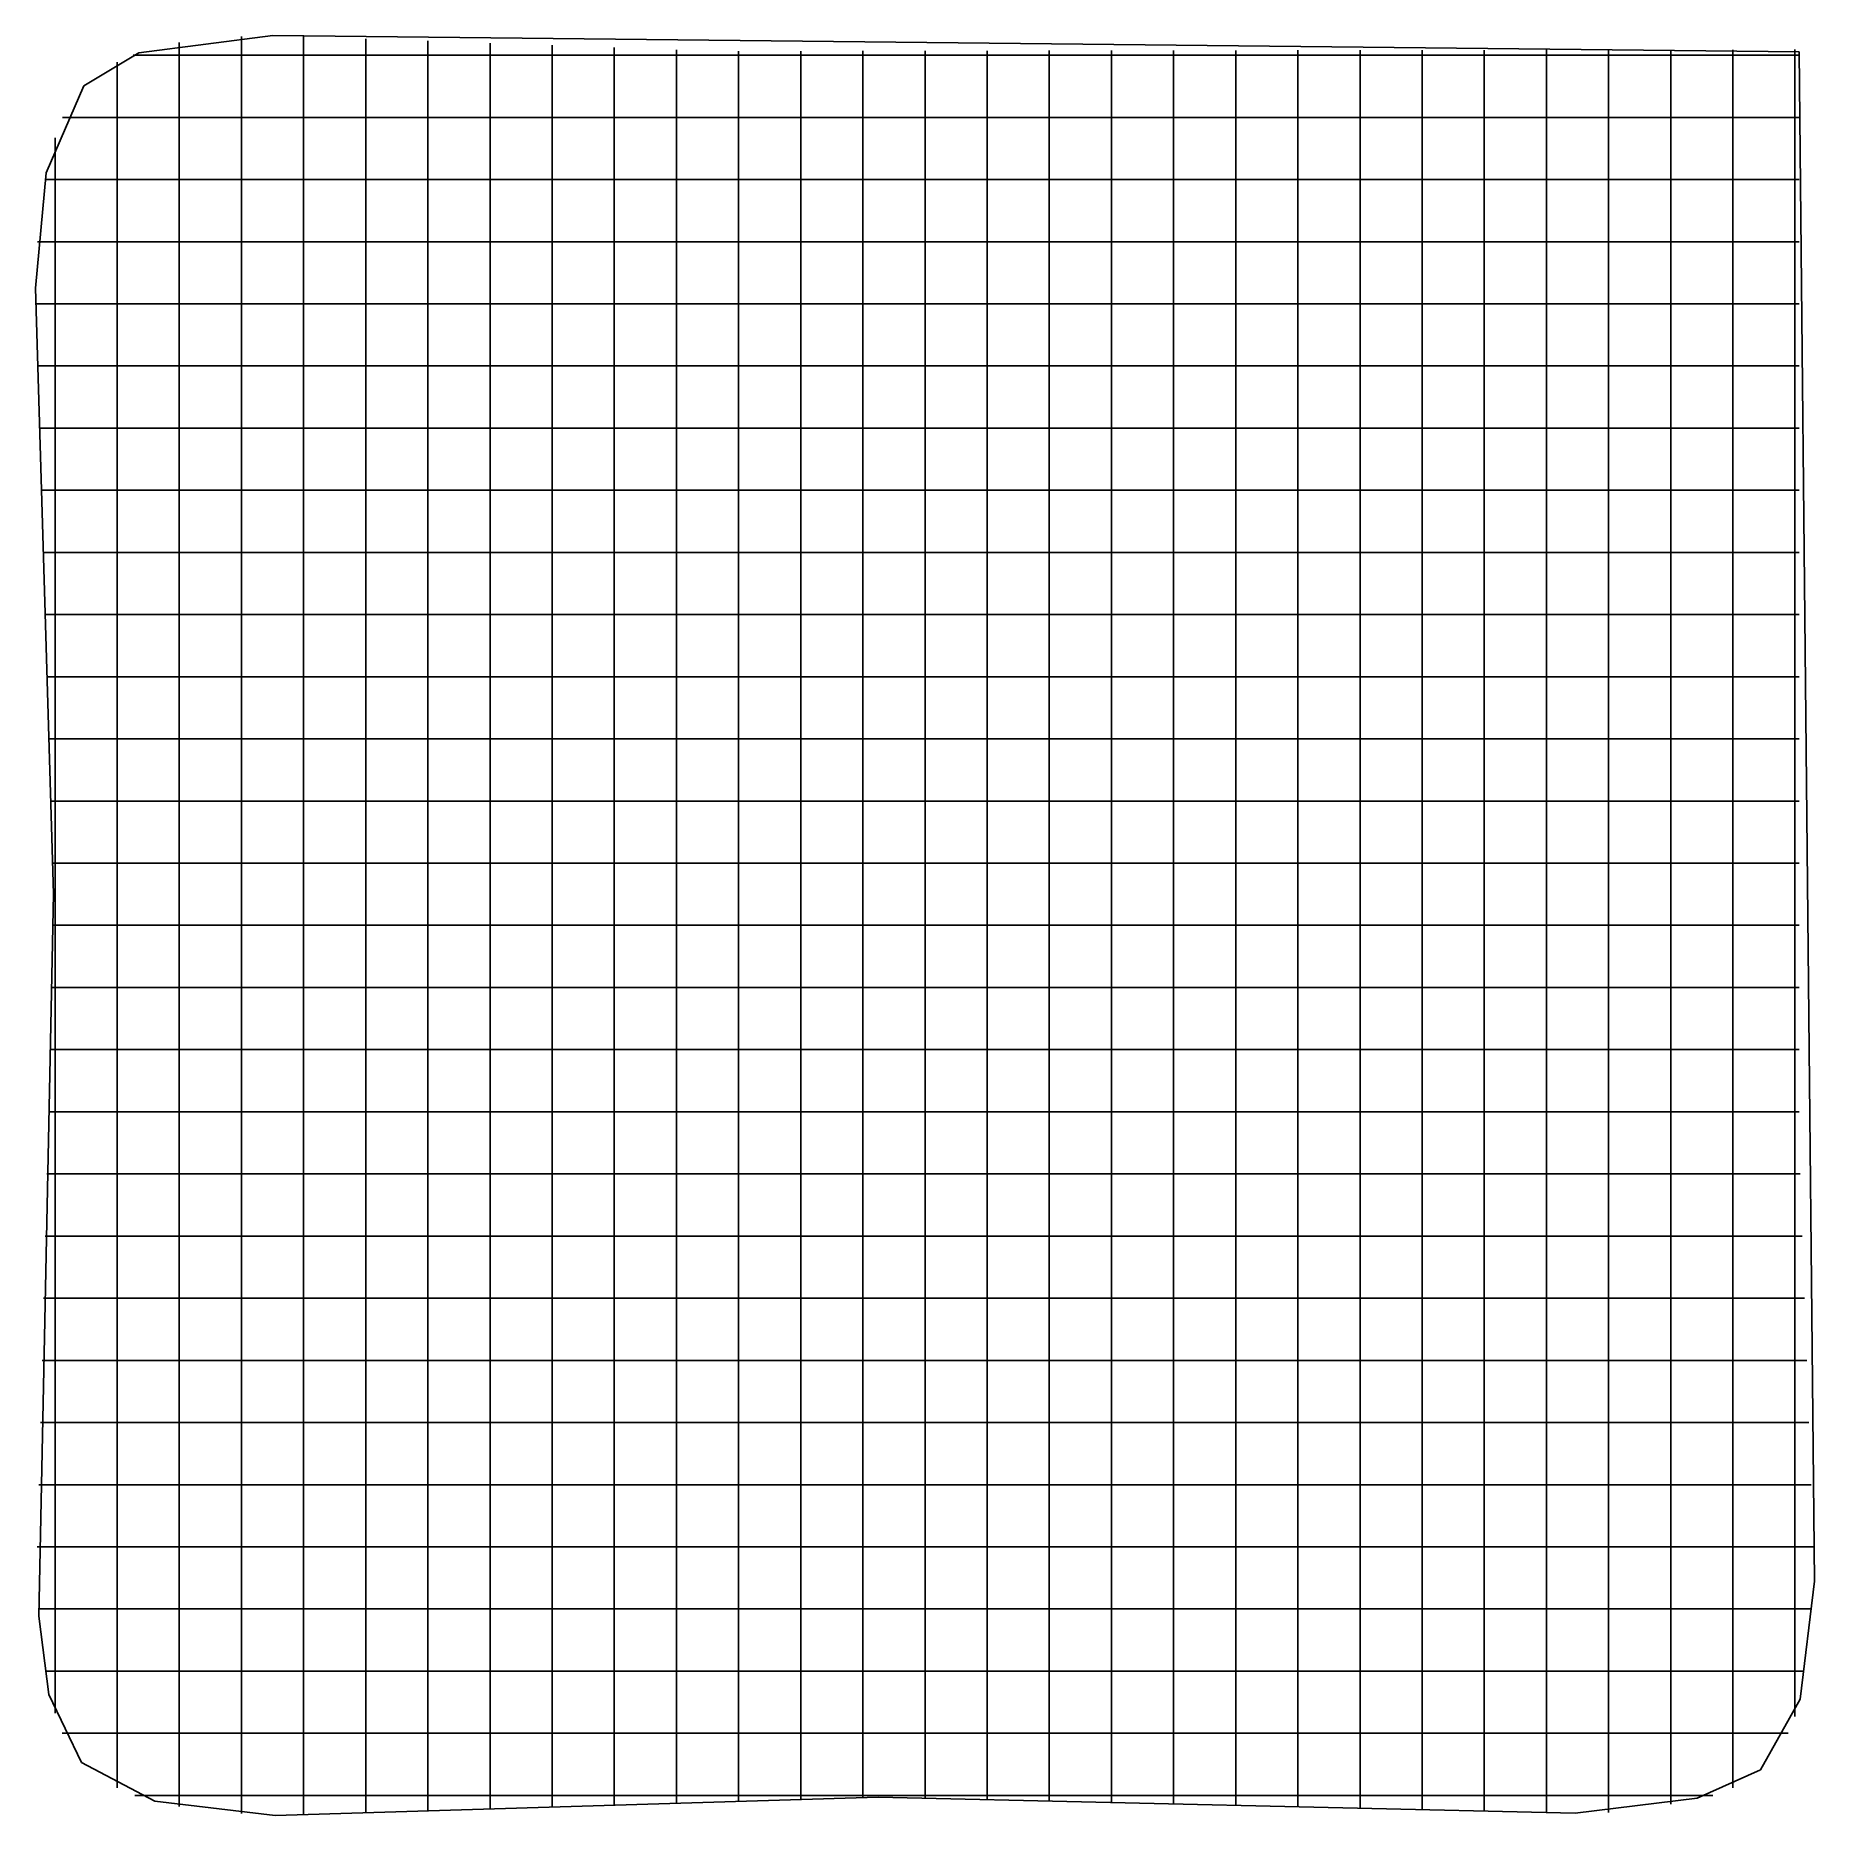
# Model space of a CAD drawing. Extents: x 0.4 to 14.7, y 0.4 to 14.8.
import ezdxf

# ---------------------------------------------------------------- set-up
doc = ezdxf.new("R2010")
doc.units = 0

msp = doc.modelspace()

# ---------------------------------------------------------------- linework, layer by layer
for p, q in [((2.344, 14.75021), (1.265991, 14.612056)), ((2.344, 14.75021), (1.265991, 14.612056)), ((14.625202, 14.620844), (2.344, 14.75021)), ((14.625202, 14.620844), (2.344, 14.75021)), ((1.265991, 14.612056), (0.824003, 14.344901)), ((1.265991, 14.612056), (0.824003, 14.344901)), ((1.592849, 14.637903), (1.592849, 14.695)), ((1.592849, 13.59261), (1.592849, 14.637903)), ((2.092849, 14.743), (2.092849, 14.744)), ((2.092849, 14.685903), (2.092849, 14.743)), ((2.092849, 13.554784), (2.092849, 14.685903)), ((2.592849, 14.684903), (2.592849, 14.742)), ((2.592849, 13.547306), (2.592849, 14.684903)), ((3.092849, 14.666903), (3.092849, 14.724)), ((3.092849, 13.556835), (3.092849, 14.666903)), ((3.592849, 14.649903), (3.592849, 14.707)), ((3.592849, 13.566555), (3.592849, 14.649903)), ((4.092849, 14.632713), (4.092849, 14.68981)), ((4.092849, 13.575274), (4.092849, 14.632713)), ((4.592849, 14.614903), (4.592849, 14.672)), ((4.592849, 13.584994), (4.592849, 14.614903)), ((5.092849, 14.597903), (5.092849, 14.655)), ((5.592849, 14.579903), (5.592849, 14.637)), ((6.092849, 14.567903), (6.092849, 14.625)), ((6.592849, 14.568903), (6.592849, 14.626)), ((7.092849, 14.569903), (7.092849, 14.627)), ((7.592849, 14.570903), (7.592849, 14.628)), ((8.092849, 14.570903), (8.092849, 14.628)), ((8.592849, 14.571903), (8.592849, 14.629)), ((9.092849, 14.572903), (9.092849, 14.63)), ((9.592849, 14.572903), (9.592849, 14.63)), ((10.092849, 14.573903), (10.092849, 14.631)), ((10.592849, 14.574903), (10.592849, 14.632)), ((11.092849, 14.575903), (11.092849, 14.633)), ((11.592849, 14.575903), (11.592849, 14.633)), ((12.092849, 14.576903), (12.092849, 14.634)), ((12.592849, 14.577903), (12.592849, 14.635)), ((13.092849, 14.578903), (13.092849, 14.63581)), ((13.592849, 14.578903), (13.592849, 14.636)), ((14.092849, 14.579903), (14.092849, 14.637)), ((14.592849, 14.580903), (14.592849, 14.638)), ((14.749045, 2.316575), (14.625202, 14.620844)), ((14.749045, 2.316575), (14.625202, 14.620844)), ((1.092849, 14.479713), (1.092849, 14.53681)), ((1.092849, 13.6838), (1.092849, 14.479713)), ((1.221, 14.592238), (1.278097, 14.592238)), ((1.221, 14.592238), (1.278097, 14.592238)), ((1.278097, 14.592238), (1.686984, 14.592238)), ((1.686984, 14.592238), (1.929887, 14.592238)), ((1.929887, 14.592238), (2.215371, 14.592238)), ((2.215371, 14.592238), (3.429887, 14.592238)), ((3.429887, 14.592238), (3.486984, 14.592238)), ((3.486984, 14.592238), (3.729887, 14.592238)), ((3.729887, 14.592238), (4.015371, 14.592238)), ((4.015371, 14.592238), (5.229887, 14.592238)), ((5.092849, 13.594713), (5.092849, 14.597903)), ((5.229887, 14.592238), (5.286984, 14.592238)), ((5.286984, 14.592238), (5.529887, 14.592238)), ((5.529887, 14.592238), (5.691281, 14.592238)), ((5.592849, 13.604242), (5.592849, 14.579903)), ((5.691281, 14.592238), (5.748377, 14.592238)), ((5.748377, 14.592238), (6.962894, 14.592238)), ((6.092849, 13.614913), (6.092849, 14.567903)), ((6.592849, 13.627248), (6.592849, 14.568903)), ((6.962894, 14.592238), (7.248377, 14.592238)), ((7.092849, 13.640394), (7.092849, 14.569903)), ((7.248377, 14.592238), (7.491281, 14.592238)), ((7.491281, 14.592238), (7.548377, 14.592238)), ((7.548377, 14.592238), (8.762894, 14.592238)), ((7.592849, 13.637345), (7.592849, 14.570903)), ((8.092849, 13.627629), (8.092849, 14.570903)), ((8.592849, 13.618103), (8.592849, 14.571903)), ((8.762894, 14.592238), (9.048377, 14.592238)), ((9.048377, 14.592238), (9.291281, 14.592238)), ((9.092849, 13.608577), (9.092849, 14.572903)), ((9.291281, 14.592238), (9.348377, 14.592238)), ((9.348377, 14.592238), (10.562894, 14.592238)), ((9.592849, 13.598861), (9.592849, 14.572903)), ((10.092849, 13.589335), (10.092849, 14.573903)), ((10.562894, 14.592238), (10.848377, 14.592238)), ((10.592849, 13.57981), (10.592849, 14.574903)), ((10.848377, 14.592238), (11.091281, 14.592238)), ((11.091281, 14.592238), (11.148377, 14.592238)), ((11.092849, 13.570284), (11.092849, 14.575903)), ((11.148377, 14.592238), (12.362894, 14.592238)), ((11.592849, 13.560568), (11.592849, 14.575903)), ((12.092849, 13.551042), (12.092849, 14.576903)), ((12.362894, 14.592238), (12.648377, 14.592238)), ((12.592849, 13.541516), (12.592849, 14.577903)), ((12.648377, 14.592238), (12.891281, 14.592238)), ((12.891281, 14.592238), (12.948377, 14.592238)), ((12.948377, 14.592238), (14.162894, 14.592238)), ((13.092849, 13.541706), (13.092849, 14.578903)), ((13.592849, 13.596765), (13.592849, 14.578903)), ((14.092849, 13.703023), (14.092849, 14.579903)), ((14.162894, 14.592238), (14.383097, 14.592238)), ((14.383097, 14.592238), (14.626, 14.592238)), ((14.592849, 14.166348), (14.592849, 14.580903)), ((0.824003, 14.344901), (0.520321, 13.646144)), ((0.824003, 14.344901), (0.520321, 13.646144)), ((0.654, 14.092238), (0.711097, 14.092238)), ((0.654, 14.092238), (0.711097, 14.092238)), ((0.711097, 14.092238), (1.579071, 14.092238)), ((1.579071, 14.092238), (1.864555, 14.092238)), ((1.864555, 14.092238), (2.107458, 14.092238)), ((2.107458, 14.092238), (2.164555, 14.092238)), ((2.164555, 14.092238), (3.379071, 14.092238)), ((3.379071, 14.092238), (3.664555, 14.092238)), ((3.664555, 14.092238), (3.907458, 14.092238)), ((3.907458, 14.092238), (3.964555, 14.092238)), ((3.964555, 14.092238), (5.179071, 14.092238)), ((5.179071, 14.092238), (5.464555, 14.092238)), ((5.464555, 14.092238), (5.707458, 14.092238)), ((5.707458, 14.092238), (5.764555, 14.092238)), ((5.764555, 14.092238), (6.979071, 14.092238)), ((6.979071, 14.092238), (7.264555, 14.092238)), ((7.264555, 14.092238), (7.507458, 14.092238)), ((7.507458, 14.092238), (7.564555, 14.092238)), ((7.564555, 14.092238), (8.779071, 14.092238)), ((8.779071, 14.092238), (9.064555, 14.092238)), ((9.064555, 14.092238), (9.307458, 14.092238)), ((9.307458, 14.092238), (9.364555, 14.092238)), ((9.364555, 14.092238), (10.579071, 14.092238)), ((10.579071, 14.092238), (10.864555, 14.092238)), ((10.864555, 14.092238), (11.107458, 14.092238)), ((11.107458, 14.092238), (11.164555, 14.092238)), ((11.164555, 14.092238), (12.379071, 14.092238)), ((12.379071, 14.092238), (12.664555, 14.092238)), ((12.664555, 14.092238), (12.907458, 14.092238)), ((12.907458, 14.092238), (12.964555, 14.092238)), ((12.964555, 14.092238), (14.179071, 14.092238)), ((14.179071, 14.092238), (14.383097, 14.092238)), ((14.383097, 14.092238), (14.626, 14.092238)), ((14.592849, 13.924255), (14.592849, 14.166348)), ((0.592849, 13.868294), (0.592849, 13.929)), ((14.592849, 13.638771), (14.592849, 13.924255)), ((0.592849, 13.811119), (0.592849, 13.868294)), ((0.592849, 12.596661), (0.592849, 13.811119)), ((0.520321, 13.646144), (0.436366, 12.71763)), ((0.520321, 13.646144), (0.436366, 12.71763)), ((1.092849, 13.398316), (1.092849, 13.6838)), ((5.592849, 13.318758), (5.592849, 13.604242)), ((6.092849, 13.329429), (6.092849, 13.614913)), ((6.592849, 13.341765), (6.592849, 13.627248)), ((7.092849, 13.35491), (7.092849, 13.640394)), ((7.592849, 13.351671), (7.592849, 13.637345)), ((8.092849, 13.342145), (8.092849, 13.627629)), ((8.592849, 13.332619), (8.592849, 13.618103)), ((9.092849, 13.323094), (9.092849, 13.608577)), ((14.092849, 13.417539), (14.092849, 13.703023)), ((14.592849, 12.423445), (14.592849, 13.638771)), ((0.511, 13.592238), (0.568097, 13.592238)), ((0.511, 13.592238), (0.568097, 13.592238)), ((0.568097, 13.592238), (1.551855, 13.592238)), ((1.551855, 13.592238), (1.837339, 13.592238)), ((1.592849, 13.307126), (1.592849, 13.59261)), ((1.837339, 13.592238), (2.080242, 13.592238)), ((2.080242, 13.592238), (2.137339, 13.592238)), ((2.092849, 13.2693), (2.092849, 13.554784)), ((2.137339, 13.592238), (3.351855, 13.592238)), ((2.592849, 13.261632), (2.592849, 13.547306)), ((3.092849, 13.271352), (3.092849, 13.556835)), ((3.351855, 13.592238), (3.637339, 13.592238)), ((3.592849, 13.281071), (3.592849, 13.566555)), ((3.637339, 13.592238), (3.880242, 13.592238)), ((3.880242, 13.592238), (3.937339, 13.592238)), ((3.937339, 13.592238), (5.151855, 13.592238)), ((4.092849, 13.28979), (4.092849, 13.575274)), ((4.592849, 13.29951), (4.592849, 13.584994)), ((5.092849, 13.309229), (5.092849, 13.594713)), ((5.151855, 13.592238), (5.437339, 13.592238)), ((5.437339, 13.592238), (5.680242, 13.592238)), ((5.680242, 13.592238), (5.737339, 13.592238)), ((5.737339, 13.592238), (6.951855, 13.592238)), ((6.951855, 13.592238), (7.237339, 13.592238)), ((7.237339, 13.592238), (7.480242, 13.592238)), ((7.480242, 13.592238), (7.537339, 13.592238)), ((7.537339, 13.592238), (8.751855, 13.592238)), ((8.751855, 13.592238), (9.037339, 13.592238)), ((9.037339, 13.592238), (9.280242, 13.592238)), ((9.280242, 13.592238), (9.337339, 13.592238)), ((9.337339, 13.592238), (10.551855, 13.592238)), ((9.592849, 13.313377), (9.592849, 13.598861)), ((10.092849, 13.303852), (10.092849, 13.589335)), ((10.551855, 13.592238), (10.837339, 13.592238)), ((10.592849, 13.294326), (10.592849, 13.57981)), ((10.837339, 13.592238), (11.080242, 13.592238)), ((11.080242, 13.592238), (11.137339, 13.592238)), ((11.092849, 13.28461), (11.092849, 13.570284)), ((11.137339, 13.592238), (12.351855, 13.592238)), ((11.592849, 13.275084), (11.592849, 13.560568)), ((12.092849, 13.265558), (12.092849, 13.551042)), ((12.351855, 13.592238), (12.637339, 13.592238)), ((12.592849, 13.256032), (12.592849, 13.541516)), ((12.637339, 13.592238), (12.880242, 13.592238)), ((12.880242, 13.592238), (12.937339, 13.592238)), ((12.937339, 13.592238), (14.151855, 13.592238)), ((13.092849, 13.256032), (13.092849, 13.541706)), ((13.592849, 13.311281), (13.592849, 13.596765)), ((14.151855, 13.592238), (14.383097, 13.592238)), ((14.383097, 13.592238), (14.626, 13.592238)), ((1.092849, 13.155413), (1.092849, 13.398316)), ((5.592849, 13.075855), (5.592849, 13.318758)), ((6.092849, 13.086526), (6.092849, 13.329429)), ((6.592849, 13.099671), (6.592849, 13.341765)), ((7.092849, 13.112006), (7.092849, 13.35491)), ((7.592849, 13.108768), (7.592849, 13.351671)), ((8.092849, 13.099242), (8.092849, 13.342145)), ((8.592849, 13.089716), (8.592849, 13.332619)), ((9.092849, 13.08019), (9.092849, 13.323094)), ((14.092849, 13.174635), (14.092849, 13.417539)), ((1.592849, 13.064223), (1.592849, 13.307126)), ((2.092849, 13.027206), (2.092849, 13.2693)), ((2.592849, 13.018729), (2.592849, 13.261632)), ((3.092849, 13.028448), (3.092849, 13.271352)), ((3.592849, 13.038168), (3.592849, 13.281071)), ((4.092849, 13.047697), (4.092849, 13.28979)), ((4.592849, 13.056606), (4.592849, 13.29951)), ((5.092849, 13.066326), (5.092849, 13.309229)), ((9.592849, 13.070474), (9.592849, 13.313377)), ((10.092849, 13.060948), (10.092849, 13.303852)), ((10.592849, 13.051423), (10.592849, 13.294326)), ((11.092849, 13.041706), (11.092849, 13.28461)), ((11.592849, 13.032181), (11.592849, 13.275084)), ((12.092849, 13.022655), (12.092849, 13.265558)), ((12.592849, 13.013129), (12.592849, 13.256032)), ((13.092849, 13.013129), (13.092849, 13.256032)), ((13.592849, 13.068377), (13.592849, 13.311281)), ((14.092849, 13.117539), (14.092849, 13.174635)), ((0.451, 13.092238), (0.508097, 13.092238)), ((0.451, 13.092238), (0.508097, 13.092238)), ((0.508097, 13.092238), (1.540435, 13.092238)), ((1.092849, 13.098316), (1.092849, 13.155413)), ((1.092849, 11.8838), (1.092849, 13.098316)), ((1.540435, 13.092238), (1.825919, 13.092238)), ((1.592849, 13.007126), (1.592849, 13.064223)), ((1.825919, 13.092238), (2.068823, 13.092238)), ((2.068823, 13.092238), (2.125919, 13.092238)), ((2.125919, 13.092238), (3.340435, 13.092238)), ((3.340435, 13.092238), (3.625919, 13.092238)), ((3.592849, 12.981071), (3.592849, 13.038168)), ((3.625919, 13.092238), (3.868823, 13.092238)), ((3.868823, 13.092238), (3.925919, 13.092238)), ((3.925919, 13.092238), (5.140435, 13.092238)), ((4.092849, 12.9906), (4.092849, 13.047697)), ((4.592849, 12.99951), (4.592849, 13.056606)), ((5.092849, 13.009229), (5.092849, 13.066326)), ((5.140435, 13.092238), (5.425919, 13.092238)), ((5.425919, 13.092238), (5.668823, 13.092238)), ((5.592849, 13.018758), (5.592849, 13.075855)), ((5.668823, 13.092238), (5.725919, 13.092238)), ((5.725919, 13.092238), (6.940435, 13.092238)), ((6.092849, 13.029429), (6.092849, 13.086526)), ((6.592849, 13.042574), (6.592849, 13.099671)), ((6.592849, 11.827248), (6.592849, 13.042574)), ((6.940435, 13.092238), (7.225919, 13.092238)), ((7.092849, 13.05491), (7.092849, 13.112006)), ((7.092849, 11.840394), (7.092849, 13.05491)), ((7.225919, 13.092238), (7.468823, 13.092238)), ((7.468823, 13.092238), (7.525919, 13.092238)), ((7.525919, 13.092238), (8.740435, 13.092238)), ((7.592849, 13.051861), (7.592849, 13.108768)), ((7.592849, 11.837345), (7.592849, 13.051861)), ((8.092849, 13.042145), (8.092849, 13.099242)), ((8.092849, 11.827629), (8.092849, 13.042145)), ((8.592849, 13.032619), (8.592849, 13.089716)), ((8.592849, 11.818103), (8.592849, 13.032619)), ((8.740435, 13.092238), (9.025919, 13.092238)), ((9.025919, 13.092238), (9.268823, 13.092238)), ((9.092849, 13.023094), (9.092849, 13.08019)), ((9.268823, 13.092238), (9.325919, 13.092238)), ((9.325919, 13.092238), (10.540435, 13.092238)), ((9.592849, 13.013377), (9.592849, 13.070474)), ((10.092849, 13.003852), (10.092849, 13.060948)), ((10.540435, 13.092238), (10.825919, 13.092238)), ((10.592849, 12.994326), (10.592849, 13.051423)), ((10.825919, 13.092238), (11.068823, 13.092238)), ((11.068823, 13.092238), (11.125919, 13.092238)), ((11.092849, 12.9848), (11.092849, 13.041706)), ((11.125919, 13.092238), (12.340435, 13.092238)), ((11.592849, 12.975084), (11.592849, 13.032181)), ((12.340435, 13.092238), (12.625919, 13.092238)), ((12.625919, 13.092238), (12.868823, 13.092238)), ((12.868823, 13.092238), (12.925919, 13.092238)), ((12.925919, 13.092238), (14.140435, 13.092238)), ((13.592849, 13.011281), (13.592849, 13.068377)), ((14.092849, 11.903023), (14.092849, 13.117539)), ((14.140435, 13.092238), (14.383097, 13.092238)), ((14.383097, 13.092238), (14.626, 13.092238)), ((1.592849, 11.79261), (1.592849, 13.007126)), ((2.092849, 12.97011), (2.092849, 13.027206)), ((2.092849, 11.754784), (2.092849, 12.97011)), ((2.592849, 12.961823), (2.592849, 13.018729)), ((2.592849, 11.747306), (2.592849, 12.961823)), ((3.092849, 12.971352), (3.092849, 13.028448)), ((3.092849, 11.756835), (3.092849, 12.971352)), ((3.592849, 11.766555), (3.592849, 12.981071)), ((4.092849, 11.775274), (4.092849, 12.9906)), ((4.592849, 11.784994), (4.592849, 12.99951)), ((5.092849, 11.794713), (5.092849, 13.009229)), ((5.592849, 11.804242), (5.592849, 13.018758)), ((6.092849, 11.814913), (6.092849, 13.029429)), ((9.092849, 11.808577), (9.092849, 13.023094)), ((9.592849, 11.798861), (9.592849, 13.013377)), ((10.092849, 11.789335), (10.092849, 13.003852)), ((10.592849, 11.77981), (10.592849, 12.994326)), ((11.092849, 11.770284), (11.092849, 12.9848)), ((11.592849, 11.760568), (11.592849, 12.975084)), ((12.092849, 12.965558), (12.092849, 13.022655)), ((12.092849, 11.751042), (12.092849, 12.965558)), ((12.592849, 12.956032), (12.592849, 13.013129)), ((12.592849, 11.741516), (12.592849, 12.956032)), ((13.092849, 12.956223), (13.092849, 13.013129)), ((13.092849, 11.741706), (13.092849, 12.956223)), ((13.592849, 11.796765), (13.592849, 13.011281)), ((0.436366, 12.71763), (0.581725, 7.846642)), ((0.436366, 12.71763), (0.581725, 7.846642)), ((0.438, 12.592238), (0.495097, 12.592238)), ((0.438, 12.592238), (0.495097, 12.592238)), ((0.495097, 12.592238), (1.537961, 12.592238)), ((0.592849, 12.311177), (0.592849, 12.596661)), ((1.537961, 12.592238), (1.823445, 12.592238)), ((1.823445, 12.592238), (2.066348, 12.592238)), ((2.066348, 12.592238), (2.123445, 12.592238)), ((2.123445, 12.592238), (3.337961, 12.592238)), ((3.337961, 12.592238), (3.623445, 12.592238)), ((3.623445, 12.592238), (3.866348, 12.592238)), ((3.866348, 12.592238), (3.923445, 12.592238)), ((3.923445, 12.592238), (5.137961, 12.592238)), ((5.137961, 12.592238), (5.423445, 12.592238)), ((5.423445, 12.592238), (5.666348, 12.592238)), ((5.666348, 12.592238), (5.723445, 12.592238)), ((5.723445, 12.592238), (6.937961, 12.592238)), ((6.937961, 12.592238), (7.223445, 12.592238)), ((7.223445, 12.592238), (7.466348, 12.592238)), ((7.466348, 12.592238), (7.523445, 12.592238)), ((7.523445, 12.592238), (8.737961, 12.592238)), ((8.737961, 12.592238), (9.023445, 12.592238)), ((9.023445, 12.592238), (9.266348, 12.592238)), ((9.266348, 12.592238), (9.323445, 12.592238)), ((9.323445, 12.592238), (10.537961, 12.592238)), ((10.537961, 12.592238), (10.823445, 12.592238)), ((10.823445, 12.592238), (11.066348, 12.592238)), ((11.066348, 12.592238), (11.123445, 12.592238)), ((11.123445, 12.592238), (12.337961, 12.592238)), ((12.337961, 12.592238), (12.623445, 12.592238)), ((12.623445, 12.592238), (12.866348, 12.592238)), ((12.866348, 12.592238), (12.923445, 12.592238)), ((12.923445, 12.592238), (14.137961, 12.592238)), ((14.137961, 12.592238), (14.383097, 12.592238)), ((14.383097, 12.592238), (14.626, 12.592238)), ((14.592849, 12.366348), (14.592849, 12.423445)), ((14.592849, 12.124255), (14.592849, 12.366348)), ((0.592849, 12.068274), (0.592849, 12.311177)), ((0.453, 12.092238), (0.510097, 12.092238)), ((0.453, 12.092238), (0.510097, 12.092238)), ((0.510097, 12.092238), (1.540816, 12.092238)), ((0.592849, 12.011177), (0.592849, 12.068274)), ((1.540816, 12.092238), (1.8263, 12.092238)), ((1.8263, 12.092238), (2.069203, 12.092238)), ((2.069203, 12.092238), (2.1263, 12.092238)), ((2.1263, 12.092238), (3.340816, 12.092238)), ((3.340816, 12.092238), (3.6263, 12.092238)), ((3.6263, 12.092238), (3.869203, 12.092238)), ((3.869203, 12.092238), (3.9263, 12.092238)), ((3.9263, 12.092238), (5.140816, 12.092238)), ((5.140816, 12.092238), (5.4263, 12.092238)), ((5.4263, 12.092238), (5.669203, 12.092238)), ((5.669203, 12.092238), (5.7263, 12.092238)), ((5.7263, 12.092238), (6.940816, 12.092238)), ((6.940816, 12.092238), (7.2263, 12.092238)), ((7.2263, 12.092238), (7.469203, 12.092238)), ((7.469203, 12.092238), (7.5263, 12.092238)), ((7.5263, 12.092238), (8.740816, 12.092238)), ((8.740816, 12.092238), (9.0263, 12.092238)), ((9.0263, 12.092238), (9.269203, 12.092238)), ((9.269203, 12.092238), (9.3263, 12.092238)), ((9.3263, 12.092238), (10.540816, 12.092238)), ((10.540816, 12.092238), (10.8263, 12.092238)), ((10.8263, 12.092238), (11.069203, 12.092238)), ((11.069203, 12.092238), (11.1263, 12.092238)), ((11.1263, 12.092238), (12.340816, 12.092238)), ((12.340816, 12.092238), (12.6263, 12.092238)), ((12.6263, 12.092238), (12.869203, 12.092238)), ((12.869203, 12.092238), (12.9263, 12.092238)), ((12.9263, 12.092238), (14.140816, 12.092238)), ((14.140816, 12.092238), (14.383097, 12.092238)), ((14.383097, 12.092238), (14.626, 12.092238)), ((14.592849, 11.838771), (14.592849, 12.124255)), ((0.592849, 10.796661), (0.592849, 12.011177)), ((14.092849, 11.617539), (14.092849, 11.903023)), ((1.092849, 11.598316), (1.092849, 11.8838)), ((1.592849, 11.507126), (1.592849, 11.79261)), ((2.092849, 11.4693), (2.092849, 11.754784)), ((2.592849, 11.461632), (2.592849, 11.747306)), ((3.092849, 11.471352), (3.092849, 11.756835)), ((3.592849, 11.481071), (3.592849, 11.766555)), ((4.092849, 11.48979), (4.092849, 11.775274)), ((4.592849, 11.49951), (4.592849, 11.784994)), ((5.092849, 11.509229), (5.092849, 11.794713)), ((5.592849, 11.518758), (5.592849, 11.804242)), ((6.092849, 11.529429), (6.092849, 11.814913)), ((6.592849, 11.541765), (6.592849, 11.827248)), ((7.092849, 11.55491), (7.092849, 11.840394)), ((7.592849, 11.551671), (7.592849, 11.837345)), ((8.092849, 11.542145), (8.092849, 11.827629)), ((8.592849, 11.532619), (8.592849, 11.818103)), ((9.092849, 11.523094), (9.092849, 11.808577)), ((9.592849, 11.513377), (9.592849, 11.798861)), ((10.092849, 11.503852), (10.092849, 11.789335)), ((10.592849, 11.494326), (10.592849, 11.77981)), ((11.092849, 11.48461), (11.092849, 11.770284)), ((11.592849, 11.475084), (11.592849, 11.760568)), ((12.092849, 11.465558), (12.092849, 11.751042)), ((12.592849, 11.456032), (12.592849, 11.741516)), ((13.092849, 11.456032), (13.092849, 11.741706)), ((13.592849, 11.511281), (13.592849, 11.796765)), ((14.592849, 10.623445), (14.592849, 11.838771)), ((1.092849, 11.355413), (1.092849, 11.598316)), ((14.092849, 11.374635), (14.092849, 11.617539)), ((0.468, 11.592238), (0.525097, 11.592238)), ((0.468, 11.592238), (0.525097, 11.592238)), ((0.525097, 11.592238), (1.543671, 11.592238)), ((1.543671, 11.592238), (1.829155, 11.592238)), ((1.592849, 11.264223), (1.592849, 11.507126)), ((1.829155, 11.592238), (2.072058, 11.592238)), ((2.072058, 11.592238), (2.129155, 11.592238)), ((2.092849, 11.227206), (2.092849, 11.4693)), ((2.129155, 11.592238), (3.343671, 11.592238)), ((2.592849, 11.218729), (2.592849, 11.461632)), ((3.092849, 11.228448), (3.092849, 11.471352)), ((3.343671, 11.592238), (3.629155, 11.592238)), ((3.592849, 11.238168), (3.592849, 11.481071)), ((3.629155, 11.592238), (3.872058, 11.592238)), ((3.872058, 11.592238), (3.929155, 11.592238)), ((3.929155, 11.592238), (5.143671, 11.592238)), ((4.092849, 11.247697), (4.092849, 11.48979)), ((4.592849, 11.256606), (4.592849, 11.49951)), ((5.092849, 11.266326), (5.092849, 11.509229)), ((5.143671, 11.592238), (5.429155, 11.592238)), ((5.429155, 11.592238), (5.672058, 11.592238)), ((5.592849, 11.275855), (5.592849, 11.518758)), ((5.672058, 11.592238), (5.729155, 11.592238)), ((5.729155, 11.592238), (6.943671, 11.592238)), ((6.092849, 11.286526), (6.092849, 11.529429)), ((6.592849, 11.299671), (6.592849, 11.541765)), ((6.943671, 11.592238), (7.229155, 11.592238)), ((7.092849, 11.312006), (7.092849, 11.55491)), ((7.229155, 11.592238), (7.472058, 11.592238)), ((7.472058, 11.592238), (7.529155, 11.592238)), ((7.529155, 11.592238), (8.743671, 11.592238)), ((7.592849, 11.308768), (7.592849, 11.551671)), ((8.092849, 11.299242), (8.092849, 11.542145)), ((8.592849, 11.289716), (8.592849, 11.532619)), ((8.743671, 11.592238), (9.029155, 11.592238)), ((9.029155, 11.592238), (9.272058, 11.592238)), ((9.092849, 11.28019), (9.092849, 11.523094)), ((9.272058, 11.592238), (9.329155, 11.592238)), ((9.329155, 11.592238), (10.543671, 11.592238)), ((9.592849, 11.270474), (9.592849, 11.513377)), ((10.092849, 11.260948), (10.092849, 11.503852)), ((10.543671, 11.592238), (10.829155, 11.592238)), ((10.592849, 11.251423), (10.592849, 11.494326)), ((10.829155, 11.592238), (11.072058, 11.592238)), ((11.072058, 11.592238), (11.129155, 11.592238)), ((11.092849, 11.241706), (11.092849, 11.48461)), ((11.129155, 11.592238), (12.343671, 11.592238)), ((11.592849, 11.232181), (11.592849, 11.475084)), ((12.092849, 11.222655), (12.092849, 11.465558)), ((12.343671, 11.592238), (12.629155, 11.592238)), ((12.592849, 11.213129), (12.592849, 11.456032)), ((12.629155, 11.592238), (12.872058, 11.592238)), ((12.872058, 11.592238), (12.929155, 11.592238)), ((12.929155, 11.592238), (14.143671, 11.592238)), ((13.092849, 11.213129), (13.092849, 11.456032)), ((13.592849, 11.268377), (13.592849, 11.511281)), ((14.143671, 11.592238), (14.383097, 11.592238)), ((14.383097, 11.592238), (14.626, 11.592238)), ((1.092849, 11.298316), (1.092849, 11.355413)), ((7.092849, 11.25491), (7.092849, 11.312006)), ((14.092849, 11.317539), (14.092849, 11.374635)), ((14.092849, 10.103023), (14.092849, 11.317539)), ((1.092849, 10.0838), (1.092849, 11.298316)), ((1.592849, 11.207126), (1.592849, 11.264223)), ((1.592849, 9.99261), (1.592849, 11.207126)), ((2.092849, 11.17011), (2.092849, 11.227206)), ((2.092849, 9.954784), (2.092849, 11.17011)), ((2.592849, 11.161823), (2.592849, 11.218729)), ((3.092849, 11.171352), (3.092849, 11.228448)), ((3.092849, 9.956835), (3.092849, 11.171352)), ((3.592849, 11.181071), (3.592849, 11.238168)), ((3.592849, 9.966555), (3.592849, 11.181071)), ((4.092849, 11.1906), (4.092849, 11.247697)), ((4.092849, 9.975274), (4.092849, 11.1906)), ((4.592849, 11.19951), (4.592849, 11.256606)), ((4.592849, 9.984994), (4.592849, 11.19951)), ((5.092849, 11.209229), (5.092849, 11.266326)), ((5.092849, 9.994713), (5.092849, 11.209229)), ((5.592849, 11.218758), (5.592849, 11.275855)), ((5.592849, 10.004242), (5.592849, 11.218758)), ((6.092849, 11.229429), (6.092849, 11.286526)), ((6.092849, 10.014913), (6.092849, 11.229429)), ((6.592849, 11.242574), (6.592849, 11.299671)), ((6.592849, 10.027248), (6.592849, 11.242574)), ((7.092849, 10.040394), (7.092849, 11.25491)), ((7.592849, 11.251861), (7.592849, 11.308768)), ((7.592849, 10.037345), (7.592849, 11.251861)), ((8.092849, 11.242145), (8.092849, 11.299242)), ((8.092849, 10.027629), (8.092849, 11.242145)), ((8.592849, 11.232619), (8.592849, 11.289716)), ((8.592849, 10.018103), (8.592849, 11.232619)), ((9.092849, 11.223094), (9.092849, 11.28019)), ((9.092849, 10.008577), (9.092849, 11.223094)), ((9.592849, 11.213377), (9.592849, 11.270474)), ((9.592849, 9.998861), (9.592849, 11.213377)), ((10.092849, 11.203852), (10.092849, 11.260948)), ((10.092849, 9.989335), (10.092849, 11.203852)), ((10.592849, 11.194326), (10.592849, 11.251423)), ((10.592849, 9.97981), (10.592849, 11.194326)), ((11.092849, 11.1848), (11.092849, 11.241706)), ((11.092849, 9.970284), (11.092849, 11.1848)), ((11.592849, 11.175084), (11.592849, 11.232181)), ((11.592849, 9.960568), (11.592849, 11.175084)), ((12.092849, 11.165558), (12.092849, 11.222655)), ((12.592849, 11.156032), (12.592849, 11.213129)), ((13.092849, 11.156223), (13.092849, 11.213129)), ((13.592849, 11.211281), (13.592849, 11.268377)), ((13.592849, 9.996765), (13.592849, 11.211281)), ((0.484, 11.092238), (0.541097, 11.092238)), ((0.484, 11.092238), (0.541097, 11.092238)), ((0.541097, 11.092238), (1.546716, 11.092238)), ((1.546716, 11.092238), (1.8322, 11.092238)), ((1.8322, 11.092238), (2.075103, 11.092238)), ((2.075103, 11.092238), (2.1322, 11.092238)), ((2.1322, 11.092238), (3.346716, 11.092238)), ((2.592849, 9.947306), (2.592849, 11.161823)), ((3.346716, 11.092238), (3.6322, 11.092238)), ((3.6322, 11.092238), (3.875103, 11.092238)), ((3.875103, 11.092238), (3.9322, 11.092238)), ((3.9322, 11.092238), (5.146716, 11.092238)), ((5.146716, 11.092238), (5.4322, 11.092238)), ((5.4322, 11.092238), (5.675103, 11.092238)), ((5.675103, 11.092238), (5.7322, 11.092238)), ((5.7322, 11.092238), (6.946716, 11.092238)), ((6.946716, 11.092238), (7.2322, 11.092238)), ((7.2322, 11.092238), (7.475103, 11.092238)), ((7.475103, 11.092238), (7.5322, 11.092238)), ((7.5322, 11.092238), (8.746716, 11.092238)), ((8.746716, 11.092238), (9.0322, 11.092238)), ((9.0322, 11.092238), (9.275103, 11.092238)), ((9.275103, 11.092238), (9.3322, 11.092238)), ((9.3322, 11.092238), (10.546716, 11.092238)), ((10.546716, 11.092238), (10.8322, 11.092238)), ((10.8322, 11.092238), (11.075103, 11.092238)), ((11.075103, 11.092238), (11.1322, 11.092238)), ((11.1322, 11.092238), (12.346716, 11.092238)), ((12.092849, 9.951042), (12.092849, 11.165558)), ((12.346716, 11.092238), (12.6322, 11.092238)), ((12.592849, 9.941516), (12.592849, 11.156032)), ((12.6322, 11.092238), (12.875103, 11.092238)), ((12.875103, 11.092238), (12.9322, 11.092238)), ((12.9322, 11.092238), (14.146716, 11.092238)), ((13.092849, 9.941706), (13.092849, 11.156223)), ((14.146716, 11.092238), (14.383097, 11.092238)), ((14.383097, 11.092238), (14.626, 11.092238)), ((0.592849, 10.511177), (0.592849, 10.796661)), ((14.592849, 10.566348), (14.592849, 10.623445)), ((0.499, 10.592238), (0.556097, 10.592238)), ((0.499, 10.592238), (0.556097, 10.592238)), ((0.556097, 10.592238), (1.549571, 10.592238)), ((0.592849, 10.268274), (0.592849, 10.511177)), ((1.549571, 10.592238), (1.835055, 10.592238)), ((1.835055, 10.592238), (2.077958, 10.592238)), ((2.077958, 10.592238), (2.135055, 10.592238)), ((2.135055, 10.592238), (3.349571, 10.592238)), ((3.349571, 10.592238), (3.635055, 10.592238)), ((3.635055, 10.592238), (3.877958, 10.592238)), ((3.877958, 10.592238), (3.935055, 10.592238)), ((3.935055, 10.592238), (5.149571, 10.592238)), ((5.149571, 10.592238), (5.435055, 10.592238)), ((5.435055, 10.592238), (5.677958, 10.592238)), ((5.677958, 10.592238), (5.735055, 10.592238)), ((5.735055, 10.592238), (6.949571, 10.592238)), ((6.949571, 10.592238), (7.235055, 10.592238)), ((7.235055, 10.592238), (7.477958, 10.592238)), ((7.477958, 10.592238), (7.535055, 10.592238)), ((7.535055, 10.592238), (8.749571, 10.592238)), ((8.749571, 10.592238), (9.035055, 10.592238)), ((9.035055, 10.592238), (9.277958, 10.592238)), ((9.277958, 10.592238), (9.335055, 10.592238)), ((9.335055, 10.592238), (10.549571, 10.592238)), ((10.549571, 10.592238), (10.835055, 10.592238)), ((10.835055, 10.592238), (11.077958, 10.592238)), ((11.077958, 10.592238), (11.135055, 10.592238)), ((11.135055, 10.592238), (12.349571, 10.592238)), ((12.349571, 10.592238), (12.635055, 10.592238)), ((12.635055, 10.592238), (12.877958, 10.592238)), ((12.877958, 10.592238), (12.935055, 10.592238)), ((12.935055, 10.592238), (14.149571, 10.592238)), ((14.149571, 10.592238), (14.383097, 10.592238)), ((14.383097, 10.592238), (14.626, 10.592238)), ((14.592849, 10.324255), (14.592849, 10.566348)), ((14.592849, 10.038771), (14.592849, 10.324255)), ((0.592849, 10.211177), (0.592849, 10.268274)), ((0.592849, 8.996661), (0.592849, 10.211177)), ((0.514, 10.092238), (0.571097, 10.092238)), ((0.514, 10.092238), (0.571097, 10.092238)), ((0.571097, 10.092238), (1.552426, 10.092238)), ((1.092849, 9.798316), (1.092849, 10.0838)), ((1.552426, 10.092238), (1.83791, 10.092238)), ((1.83791, 10.092238), (2.080813, 10.092238)), ((2.080813, 10.092238), (2.13791, 10.092238)), ((2.13791, 10.092238), (3.352426, 10.092238)), ((3.352426, 10.092238), (3.63791, 10.092238)), ((3.63791, 10.092238), (3.880813, 10.092238)), ((3.880813, 10.092238), (3.93791, 10.092238)), ((3.93791, 10.092238), (5.152426, 10.092238)), ((5.152426, 10.092238), (5.43791, 10.092238)), ((5.43791, 10.092238), (5.680813, 10.092238)), ((5.680813, 10.092238), (5.73791, 10.092238)), ((5.73791, 10.092238), (6.952426, 10.092238)), ((6.592849, 9.741765), (6.592849, 10.027248)), ((6.952426, 10.092238), (7.23791, 10.092238)), ((7.092849, 9.75491), (7.092849, 10.040394)), ((7.23791, 10.092238), (7.480813, 10.092238)), ((7.480813, 10.092238), (7.53791, 10.092238)), ((7.53791, 10.092238), (8.752426, 10.092238)), ((7.592849, 9.751671), (7.592849, 10.037345)), ((8.092849, 9.742145), (8.092849, 10.027629)), ((8.752426, 10.092238), (9.03791, 10.092238)), ((9.03791, 10.092238), (9.280813, 10.092238)), ((9.280813, 10.092238), (9.33791, 10.092238)), ((9.33791, 10.092238), (10.552426, 10.092238)), ((10.552426, 10.092238), (10.83791, 10.092238)), ((10.83791, 10.092238), (11.080813, 10.092238)), ((11.080813, 10.092238), (11.13791, 10.092238)), ((11.13791, 10.092238), (12.352426, 10.092238)), ((12.352426, 10.092238), (12.63791, 10.092238)), ((12.63791, 10.092238), (12.880813, 10.092238)), ((12.880813, 10.092238), (12.93791, 10.092238)), ((12.93791, 10.092238), (14.152426, 10.092238)), ((14.092849, 9.817539), (14.092849, 10.103023)), ((14.152426, 10.092238), (14.383097, 10.092238)), ((14.383097, 10.092238), (14.626, 10.092238)), ((14.592849, 8.823445), (14.592849, 10.038771)), ((1.592849, 9.707126), (1.592849, 9.99261)), ((2.092849, 9.6693), (2.092849, 9.954784)), ((2.592849, 9.661632), (2.592849, 9.947306)), ((3.092849, 9.671352), (3.092849, 9.956835)), ((3.592849, 9.681071), (3.592849, 9.966555)), ((4.092849, 9.68979), (4.092849, 9.975274)), ((4.592849, 9.69951), (4.592849, 9.984994)), ((5.092849, 9.709229), (5.092849, 9.994713)), ((5.592849, 9.718758), (5.592849, 10.004242)), ((6.092849, 9.729429), (6.092849, 10.014913)), ((8.592849, 9.732619), (8.592849, 10.018103)), ((9.092849, 9.723094), (9.092849, 10.008577)), ((9.592849, 9.713377), (9.592849, 9.998861)), ((10.092849, 9.703852), (10.092849, 9.989335)), ((10.592849, 9.694326), (10.592849, 9.97981)), ((11.092849, 9.68461), (11.092849, 9.970284)), ((11.592849, 9.675084), (11.592849, 9.960568)), ((12.092849, 9.665558), (12.092849, 9.951042)), ((12.592849, 9.656032), (12.592849, 9.941516)), ((13.092849, 9.656032), (13.092849, 9.941706)), ((13.592849, 9.711281), (13.592849, 9.996765)), ((1.092849, 9.555413), (1.092849, 9.798316)), ((6.592849, 9.499671), (6.592849, 9.741765)), ((7.092849, 9.512006), (7.092849, 9.75491)), ((7.592849, 9.508768), (7.592849, 9.751671)), ((8.092849, 9.499242), (8.092849, 9.742145)), ((14.092849, 9.574635), (14.092849, 9.817539)), ((1.592849, 9.464223), (1.592849, 9.707126)), ((2.092849, 9.427206), (2.092849, 9.6693)), ((2.592849, 9.418729), (2.592849, 9.661632)), ((3.092849, 9.428448), (3.092849, 9.671352)), ((3.592849, 9.438168), (3.592849, 9.681071)), ((4.092849, 9.447697), (4.092849, 9.68979)), ((4.592849, 9.456606), (4.592849, 9.69951)), ((5.092849, 9.466326), (5.092849, 9.709229)), ((5.592849, 9.475855), (5.592849, 9.718758)), ((6.092849, 9.486526), (6.092849, 9.729429)), ((8.592849, 9.489716), (8.592849, 9.732619)), ((9.092849, 9.48019), (9.092849, 9.723094)), ((9.592849, 9.470474), (9.592849, 9.713377)), ((10.092849, 9.460948), (10.092849, 9.703852)), ((10.592849, 9.451423), (10.592849, 9.694326)), ((11.092849, 9.441706), (11.092849, 9.68461)), ((11.592849, 9.432181), (11.592849, 9.675084)), ((12.092849, 9.422655), (12.092849, 9.665558)), ((12.592849, 9.413129), (12.592849, 9.656032)), ((13.092849, 9.413129), (13.092849, 9.656032)), ((13.592849, 9.468377), (13.592849, 9.711281)), ((0.529, 9.592238), (0.586097, 9.592238)), ((0.529, 9.592238), (0.586097, 9.592238)), ((0.586097, 9.592238), (1.555281, 9.592238)), ((1.092849, 9.498316), (1.092849, 9.555413)), ((1.092849, 8.2838), (1.092849, 9.498316)), ((1.555281, 9.592238), (1.840955, 9.592238)), ((1.592849, 9.407126), (1.592849, 9.464223)), ((1.840955, 9.592238), (2.083858, 9.592238)), ((2.083858, 9.592238), (2.140765, 9.592238)), ((2.140765, 9.592238), (3.355281, 9.592238)), ((3.355281, 9.592238), (3.640955, 9.592238)), ((3.640955, 9.592238), (3.883858, 9.592238)), ((3.883858, 9.592238), (3.940765, 9.592238)), ((3.940765, 9.592238), (5.155281, 9.592238)), ((4.592849, 9.39951), (4.592849, 9.456606)), ((5.092849, 9.409229), (5.092849, 9.466326)), ((5.155281, 9.592238), (5.440955, 9.592238)), ((5.440955, 9.592238), (5.683858, 9.592238)), ((5.592849, 9.418758), (5.592849, 9.475855)), ((5.683858, 9.592238), (5.740765, 9.592238)), ((5.740765, 9.592238), (6.955281, 9.592238)), ((6.092849, 9.429429), (6.092849, 9.486526)), ((6.592849, 9.442574), (6.592849, 9.499671)), ((6.955281, 9.592238), (7.240955, 9.592238)), ((7.092849, 9.45491), (7.092849, 9.512006)), ((7.092849, 8.240394), (7.092849, 9.45491)), ((7.240955, 9.592238), (7.483858, 9.592238)), ((7.483858, 9.592238), (7.540765, 9.592238)), ((7.540765, 9.592238), (8.755281, 9.592238)), ((7.592849, 9.451861), (7.592849, 9.508768)), ((7.592849, 8.237345), (7.592849, 9.451861)), ((8.092849, 9.442145), (8.092849, 9.499242)), ((8.592849, 9.432619), (8.592849, 9.489716)), ((8.755281, 9.592238), (9.040955, 9.592238)), ((9.040955, 9.592238), (9.283858, 9.592238)), ((9.092849, 9.423094), (9.092849, 9.48019)), ((9.283858, 9.592238), (9.340765, 9.592238)), ((9.340765, 9.592238), (10.555281, 9.592238)), ((9.592849, 9.413377), (9.592849, 9.470474)), ((10.092849, 9.403852), (10.092849, 9.460948)), ((10.555281, 9.592238), (10.840955, 9.592238)), ((10.592849, 9.394326), (10.592849, 9.451423)), ((10.840955, 9.592238), (11.083858, 9.592238)), ((11.083858, 9.592238), (11.140765, 9.592238)), ((11.140765, 9.592238), (12.355281, 9.592238)), ((12.355281, 9.592238), (12.640955, 9.592238)), ((12.640955, 9.592238), (12.883858, 9.592238)), ((12.883858, 9.592238), (12.940765, 9.592238)), ((12.940765, 9.592238), (14.155281, 9.592238)), ((13.592849, 9.411281), (13.592849, 9.468377)), ((14.092849, 9.517539), (14.092849, 9.574635)), ((14.092849, 8.303023), (14.092849, 9.517539)), ((14.155281, 9.592238), (14.383097, 9.592238)), ((14.383097, 9.592238), (14.626, 9.592238)), ((1.592849, 8.19261), (1.592849, 9.407126)), ((2.092849, 9.37011), (2.092849, 9.427206)), ((2.092849, 8.154784), (2.092849, 9.37011)), ((2.592849, 9.361823), (2.592849, 9.418729)), ((2.592849, 8.147306), (2.592849, 9.361823)), ((3.092849, 9.371352), (3.092849, 9.428448)), ((3.092849, 8.156835), (3.092849, 9.371352)), ((3.592849, 9.381071), (3.592849, 9.438168)), ((3.592849, 8.166555), (3.592849, 9.381071)), ((4.092849, 9.3906), (4.092849, 9.447697)), ((4.092849, 8.175274), (4.092849, 9.3906)), ((4.592849, 8.184994), (4.592849, 9.39951)), ((5.092849, 8.194713), (5.092849, 9.409229)), ((5.592849, 8.204242), (5.592849, 9.418758)), ((6.092849, 8.214913), (6.092849, 9.429429)), ((6.592849, 8.227248), (6.592849, 9.442574)), ((8.092849, 8.227629), (8.092849, 9.442145)), ((8.592849, 8.218103), (8.592849, 9.432619)), ((9.092849, 8.208577), (9.092849, 9.423094)), ((9.592849, 8.198861), (9.592849, 9.413377)), ((10.092849, 8.189335), (10.092849, 9.403852)), ((10.592849, 8.17981), (10.592849, 9.394326)), ((11.092849, 9.3848), (11.092849, 9.441706)), ((11.092849, 8.170284), (11.092849, 9.3848)), ((11.592849, 9.375084), (11.592849, 9.432181)), ((11.592849, 8.160568), (11.592849, 9.375084)), ((12.092849, 9.365558), (12.092849, 9.422655)), ((12.092849, 8.151042), (12.092849, 9.365558)), ((12.592849, 9.356032), (12.592849, 9.413129)), ((12.592849, 8.141516), (12.592849, 9.356032)), ((13.092849, 9.356223), (13.092849, 9.413129)), ((13.092849, 8.141706), (13.092849, 9.356223)), ((13.592849, 8.196765), (13.592849, 9.411281)), ((0.545, 9.092238), (0.602097, 9.092238)), ((0.545, 9.092238), (0.602097, 9.092238)), ((0.602097, 9.092238), (1.558326, 9.092238)), ((1.558326, 9.092238), (1.84381, 9.092238)), ((1.84381, 9.092238), (2.086713, 9.092238)), ((2.086713, 9.092238), (2.14381, 9.092238)), ((2.14381, 9.092238), (3.358326, 9.092238)), ((3.358326, 9.092238), (3.64381, 9.092238)), ((3.64381, 9.092238), (3.886713, 9.092238)), ((3.886713, 9.092238), (3.94381, 9.092238)), ((3.94381, 9.092238), (5.158326, 9.092238)), ((5.158326, 9.092238), (5.44381, 9.092238)), ((5.44381, 9.092238), (5.686713, 9.092238)), ((5.686713, 9.092238), (5.74381, 9.092238)), ((5.74381, 9.092238), (6.958326, 9.092238)), ((6.958326, 9.092238), (7.24381, 9.092238)), ((7.24381, 9.092238), (7.486713, 9.092238)), ((7.486713, 9.092238), (7.54381, 9.092238)), ((7.54381, 9.092238), (8.758326, 9.092238)), ((8.758326, 9.092238), (9.04381, 9.092238)), ((9.04381, 9.092238), (9.286713, 9.092238)), ((9.286713, 9.092238), (9.34381, 9.092238)), ((9.34381, 9.092238), (10.558326, 9.092238)), ((10.558326, 9.092238), (10.84381, 9.092238)), ((10.84381, 9.092238), (11.086713, 9.092238)), ((11.086713, 9.092238), (11.14381, 9.092238)), ((11.14381, 9.092238), (12.358326, 9.092238)), ((12.358326, 9.092238), (12.64381, 9.092238)), ((12.64381, 9.092238), (12.886713, 9.092238)), ((12.886713, 9.092238), (12.94381, 9.092238)), ((12.94381, 9.092238), (14.158326, 9.092238)), ((14.158326, 9.092238), (14.383097, 9.092238)), ((14.383097, 9.092238), (14.626, 9.092238)), ((0.592849, 8.711177), (0.592849, 8.996661)), ((14.592849, 8.766348), (14.592849, 8.823445)), ((14.592849, 8.524255), (14.592849, 8.766348)), ((0.56, 8.592238), (0.617097, 8.592238)), ((0.56, 8.592238), (0.617097, 8.592238)), ((0.592849, 8.468274), (0.592849, 8.711177)), ((0.617097, 8.592238), (1.561181, 8.592238)), ((1.561181, 8.592238), (1.846665, 8.592238)), ((1.846665, 8.592238), (2.089568, 8.592238)), ((2.089568, 8.592238), (2.146665, 8.592238)), ((2.146665, 8.592238), (3.361181, 8.592238)), ((3.361181, 8.592238), (3.646665, 8.592238)), ((3.646665, 8.592238), (3.889568, 8.592238)), ((3.889568, 8.592238), (3.946665, 8.592238)), ((3.946665, 8.592238), (5.161181, 8.592238)), ((5.161181, 8.592238), (5.446665, 8.592238)), ((5.446665, 8.592238), (5.689568, 8.592238)), ((5.689568, 8.592238), (5.746665, 8.592238)), ((5.746665, 8.592238), (6.961181, 8.592238)), ((6.961181, 8.592238), (7.246665, 8.592238)), ((7.246665, 8.592238), (7.489568, 8.592238)), ((7.489568, 8.592238), (7.546665, 8.592238)), ((7.546665, 8.592238), (8.761181, 8.592238)), ((8.761181, 8.592238), (9.046665, 8.592238)), ((9.046665, 8.592238), (9.289568, 8.592238)), ((9.289568, 8.592238), (9.346665, 8.592238)), ((9.346665, 8.592238), (10.561181, 8.592238)), ((10.561181, 8.592238), (10.846665, 8.592238)), ((10.846665, 8.592238), (11.089568, 8.592238)), ((11.089568, 8.592238), (11.146665, 8.592238)), ((11.146665, 8.592238), (12.361181, 8.592238)), ((12.361181, 8.592238), (12.646665, 8.592238)), ((12.646665, 8.592238), (12.889568, 8.592238)), ((12.889568, 8.592238), (12.946665, 8.592238)), ((12.946665, 8.592238), (14.161181, 8.592238)), ((14.161181, 8.592238), (14.383097, 8.592238)), ((14.383097, 8.592238), (14.626, 8.592238)), ((0.592849, 8.411177), (0.592849, 8.468274)), ((14.592849, 8.238771), (14.592849, 8.524255)), ((0.592849, 7.196661), (0.592849, 8.411177)), ((1.092849, 7.998316), (1.092849, 8.2838)), ((1.592849, 7.907126), (1.592849, 8.19261)), ((3.592849, 7.881071), (3.592849, 8.166555)), ((4.092849, 7.88979), (4.092849, 8.175274)), ((4.592849, 7.89951), (4.592849, 8.184994)), ((5.092849, 7.909229), (5.092849, 8.194713)), ((5.592849, 7.918758), (5.592849, 8.204242)), ((6.092849, 7.929429), (6.092849, 8.214913)), ((6.592849, 7.941765), (6.592849, 8.227248)), ((7.092849, 7.95491), (7.092849, 8.240394)), ((7.592849, 7.951671), (7.592849, 8.237345)), ((8.092849, 7.942145), (8.092849, 8.227629)), ((8.592849, 7.932619), (8.592849, 8.218103)), ((9.092849, 7.923094), (9.092849, 8.208577)), ((9.592849, 7.913377), (9.592849, 8.198861)), ((10.092849, 7.903852), (10.092849, 8.189335)), ((10.592849, 7.894326), (10.592849, 8.17981)), ((11.092849, 7.88461), (11.092849, 8.170284)), ((13.592849, 7.911281), (13.592849, 8.196765)), ((14.092849, 8.017539), (14.092849, 8.303023)), ((14.592849, 7.023445), (14.592849, 8.238771)), ((0.575, 8.092238), (0.632097, 8.092238)), ((0.575, 8.092238), (0.632097, 8.092238)), ((0.632097, 8.092238), (1.564035, 8.092238)), ((1.564035, 8.092238), (1.84971, 8.092238)), ((1.84971, 8.092238), (2.092613, 8.092238)), ((2.092613, 8.092238), (2.149519, 8.092238)), ((2.092849, 7.8693), (2.092849, 8.154784)), ((2.149519, 8.092238), (3.364035, 8.092238)), ((2.592849, 7.861632), (2.592849, 8.147306)), ((3.092849, 7.871352), (3.092849, 8.156835)), ((3.364035, 8.092238), (3.64971, 8.092238)), ((3.64971, 8.092238), (3.892613, 8.092238)), ((3.892613, 8.092238), (3.949519, 8.092238)), ((3.949519, 8.092238), (5.164035, 8.092238)), ((5.164035, 8.092238), (5.44971, 8.092238)), ((5.44971, 8.092238), (5.692613, 8.092238)), ((5.692613, 8.092238), (5.749519, 8.092238)), ((5.749519, 8.092238), (6.964035, 8.092238)), ((6.964035, 8.092238), (7.24971, 8.092238)), ((7.24971, 8.092238), (7.492613, 8.092238)), ((7.492613, 8.092238), (7.549519, 8.092238)), ((7.549519, 8.092238), (8.764035, 8.092238)), ((8.764035, 8.092238), (9.04971, 8.092238)), ((9.04971, 8.092238), (9.292613, 8.092238)), ((9.292613, 8.092238), (9.349519, 8.092238)), ((9.349519, 8.092238), (10.564035, 8.092238)), ((10.564035, 8.092238), (10.84971, 8.092238)), ((10.84971, 8.092238), (11.092613, 8.092238)), ((11.092613, 8.092238), (11.149519, 8.092238)), ((11.149519, 8.092238), (12.364035, 8.092238)), ((11.592849, 7.875084), (11.592849, 8.160568)), ((12.092849, 7.865558), (12.092849, 8.151042)), ((12.364035, 8.092238), (12.64971, 8.092238)), ((12.592849, 7.856032), (12.592849, 8.141516)), ((12.64971, 8.092238), (12.892613, 8.092238)), ((12.892613, 8.092238), (12.949519, 8.092238)), ((12.949519, 8.092238), (14.164035, 8.092238)), ((13.092849, 7.856032), (13.092849, 8.141706)), ((14.164035, 8.092238), (14.383097, 8.092238)), ((14.383097, 8.092238), (14.626, 8.092238)), ((1.092849, 7.755413), (1.092849, 7.998316)), ((1.592849, 7.664223), (1.592849, 7.907126)), ((3.592849, 7.638168), (3.592849, 7.881071)), ((4.092849, 7.647697), (4.092849, 7.88979)), ((4.592849, 7.656606), (4.592849, 7.89951)), ((5.092849, 7.666326), (5.092849, 7.909229)), ((5.592849, 7.675855), (5.592849, 7.918758)), ((6.092849, 7.686526), (6.092849, 7.929429)), ((6.592849, 7.699671), (6.592849, 7.941765)), ((7.092849, 7.712006), (7.092849, 7.95491)), ((7.592849, 7.708768), (7.592849, 7.951671)), ((8.092849, 7.699242), (8.092849, 7.942145)), ((8.592849, 7.689716), (8.592849, 7.932619)), ((9.092849, 7.68019), (9.092849, 7.923094)), ((9.592849, 7.670474), (9.592849, 7.913377)), ((10.092849, 7.660948), (10.092849, 7.903852)), ((10.592849, 7.651423), (10.592849, 7.894326)), ((11.092849, 7.641706), (11.092849, 7.88461)), ((13.592849, 7.668377), (13.592849, 7.911281)), ((14.092849, 7.774635), (14.092849, 8.017539)), ((0.581725, 7.846642), (0.463398, 2.034698)), ((0.581725, 7.846642), (0.463398, 2.034698)), ((1.092849, 7.698316), (1.092849, 7.755413)), ((2.092849, 7.627206), (2.092849, 7.8693)), ((2.592849, 7.618729), (2.592849, 7.861632)), ((3.092849, 7.628448), (3.092849, 7.871352)), ((11.592849, 7.632181), (11.592849, 7.875084)), ((12.092849, 7.622655), (12.092849, 7.865558)), ((12.592849, 7.613129), (12.592849, 7.856032)), ((13.092849, 7.613129), (13.092849, 7.856032)), ((14.092849, 7.717539), (14.092849, 7.774635)), ((0.576, 7.592238), (0.633097, 7.592238)), ((0.576, 7.592238), (0.633097, 7.592238)), ((0.633097, 7.592238), (1.564226, 7.592238)), ((1.092849, 6.4838), (1.092849, 7.698316)), ((1.564226, 7.592238), (1.8499, 7.592238)), ((1.592849, 7.607126), (1.592849, 7.664223)), ((1.592849, 6.39261), (1.592849, 7.607126)), ((1.8499, 7.592238), (2.092803, 7.592238)), ((2.092803, 7.592238), (2.14971, 7.592238)), ((2.092849, 7.57011), (2.092849, 7.627206)), ((2.14971, 7.592238), (3.364226, 7.592238)), ((2.592849, 7.561823), (2.592849, 7.618729)), ((3.092849, 7.571352), (3.092849, 7.628448)), ((3.364226, 7.592238), (3.6499, 7.592238)), ((3.592849, 7.581071), (3.592849, 7.638168)), ((3.6499, 7.592238), (3.892803, 7.592238)), ((3.892803, 7.592238), (3.94971, 7.592238)), ((3.94971, 7.592238), (5.164226, 7.592238)), ((4.092849, 7.5906), (4.092849, 7.647697)), ((4.092849, 6.375274), (4.092849, 7.5906)), ((4.592849, 7.59951), (4.592849, 7.656606)), ((4.592849, 6.384994), (4.592849, 7.59951)), ((5.092849, 7.609229), (5.092849, 7.666326)), ((5.092849, 6.394713), (5.092849, 7.609229)), ((5.164226, 7.592238), (5.4499, 7.592238)), ((5.4499, 7.592238), (5.692803, 7.592238)), ((5.592849, 7.618758), (5.592849, 7.675855)), ((5.592849, 6.404242), (5.592849, 7.618758)), ((5.692803, 7.592238), (5.74971, 7.592238)), ((5.74971, 7.592238), (6.964226, 7.592238)), ((6.092849, 7.629429), (6.092849, 7.686526)), ((6.092849, 6.414913), (6.092849, 7.629429)), ((6.592849, 7.642574), (6.592849, 7.699671)), ((6.592849, 6.427248), (6.592849, 7.642574)), ((6.964226, 7.592238), (7.2499, 7.592238)), ((7.092849, 7.65491), (7.092849, 7.712006)), ((7.092849, 6.440394), (7.092849, 7.65491)), ((7.2499, 7.592238), (7.492803, 7.592238)), ((7.492803, 7.592238), (7.54971, 7.592238)), ((7.54971, 7.592238), (8.764226, 7.592238)), ((7.592849, 7.651861), (7.592849, 7.708768)), ((7.592849, 6.437345), (7.592849, 7.651861)), ((8.092849, 7.642145), (8.092849, 7.699242)), ((8.092849, 6.427629), (8.092849, 7.642145)), ((8.592849, 7.632619), (8.592849, 7.689716)), ((8.592849, 6.418103), (8.592849, 7.632619)), ((8.764226, 7.592238), (9.0499, 7.592238)), ((9.0499, 7.592238), (9.292803, 7.592238)), ((9.092849, 7.623094), (9.092849, 7.68019)), ((9.092849, 6.408577), (9.092849, 7.623094)), ((9.292803, 7.592238), (9.34971, 7.592238)), ((9.34971, 7.592238), (10.564226, 7.592238)), ((9.592849, 7.613377), (9.592849, 7.670474)), ((9.592849, 6.398861), (9.592849, 7.613377)), ((10.092849, 7.603852), (10.092849, 7.660948)), ((10.092849, 6.389335), (10.092849, 7.603852)), ((10.564226, 7.592238), (10.8499, 7.592238)), ((10.592849, 7.594326), (10.592849, 7.651423)), ((10.592849, 6.37981), (10.592849, 7.594326)), ((10.8499, 7.592238), (11.092803, 7.592238)), ((11.092803, 7.592238), (11.14971, 7.592238)), ((11.092849, 7.5848), (11.092849, 7.641706)), ((11.14971, 7.592238), (12.364226, 7.592238)), ((11.592849, 7.575084), (11.592849, 7.632181)), ((12.092849, 7.565558), (12.092849, 7.622655)), ((12.364226, 7.592238), (12.6499, 7.592238)), ((12.592849, 7.556032), (12.592849, 7.613129)), ((12.6499, 7.592238), (12.892803, 7.592238)), ((12.892803, 7.592238), (12.94971, 7.592238)), ((12.94971, 7.592238), (14.164226, 7.592238)), ((13.092849, 7.556223), (13.092849, 7.613129)), ((13.592849, 7.611281), (13.592849, 7.668377)), ((13.592849, 6.396765), (13.592849, 7.611281)), ((14.092849, 6.503023), (14.092849, 7.717539)), ((14.164226, 7.592238), (14.383097, 7.592238)), ((14.383097, 7.592238), (14.626, 7.592238)), ((2.092849, 6.354784), (2.092849, 7.57011)), ((2.592849, 6.347306), (2.592849, 7.561823)), ((3.092849, 6.356835), (3.092849, 7.571352)), ((3.592849, 6.366555), (3.592849, 7.581071)), ((11.092849, 6.370284), (11.092849, 7.5848)), ((11.592849, 6.360568), (11.592849, 7.575084)), ((12.092849, 6.351042), (12.092849, 7.565558)), ((12.592849, 6.341516), (12.592849, 7.556032)), ((13.092849, 6.341706), (13.092849, 7.556223)), ((0.592849, 6.911177), (0.592849, 7.196661)), ((0.564, 7.092238), (0.621097, 7.092238)), ((0.564, 7.092238), (0.621097, 7.092238)), ((0.621097, 7.092238), (1.561942, 7.092238)), ((1.561942, 7.092238), (1.847426, 7.092238)), ((1.847426, 7.092238), (2.090329, 7.092238)), ((2.090329, 7.092238), (2.147426, 7.092238)), ((2.147426, 7.092238), (3.361942, 7.092238)), ((3.361942, 7.092238), (3.647426, 7.092238)), ((3.647426, 7.092238), (3.890329, 7.092238)), ((3.890329, 7.092238), (3.947426, 7.092238)), ((3.947426, 7.092238), (5.161942, 7.092238)), ((5.161942, 7.092238), (5.447426, 7.092238)), ((5.447426, 7.092238), (5.690329, 7.092238)), ((5.690329, 7.092238), (5.747426, 7.092238)), ((5.747426, 7.092238), (6.961942, 7.092238)), ((6.961942, 7.092238), (7.247426, 7.092238)), ((7.247426, 7.092238), (7.490329, 7.092238)), ((7.490329, 7.092238), (7.547426, 7.092238)), ((7.547426, 7.092238), (8.761942, 7.092238)), ((8.761942, 7.092238), (9.047426, 7.092238)), ((9.047426, 7.092238), (9.290329, 7.092238)), ((9.290329, 7.092238), (9.347426, 7.092238)), ((9.347426, 7.092238), (10.561942, 7.092238)), ((10.561942, 7.092238), (10.847426, 7.092238)), ((10.847426, 7.092238), (11.090329, 7.092238)), ((11.090329, 7.092238), (11.147426, 7.092238)), ((11.147426, 7.092238), (12.361942, 7.092238)), ((12.361942, 7.092238), (12.647426, 7.092238)), ((12.647426, 7.092238), (12.890329, 7.092238)), ((12.890329, 7.092238), (12.947426, 7.092238)), ((12.947426, 7.092238), (14.161942, 7.092238)), ((14.161942, 7.092238), (14.383097, 7.092238)), ((14.383097, 7.092238), (14.626, 7.092238)), ((14.592849, 6.966348), (14.592849, 7.023445)), ((0.592849, 6.668274), (0.592849, 6.911177)), ((14.592849, 6.724255), (14.592849, 6.966348)), ((0.551, 6.592238), (0.608097, 6.592238)), ((0.551, 6.592238), (0.608097, 6.592238)), ((0.592849, 6.611177), (0.592849, 6.668274)), ((0.592849, 5.396661), (0.592849, 6.611177)), ((0.608097, 6.592238), (1.559468, 6.592238)), ((1.559468, 6.592238), (1.844952, 6.592238)), ((1.844952, 6.592238), (2.087855, 6.592238)), ((2.087855, 6.592238), (2.144952, 6.592238)), ((2.144952, 6.592238), (3.359468, 6.592238)), ((3.359468, 6.592238), (3.644952, 6.592238)), ((3.644952, 6.592238), (3.887855, 6.592238)), ((3.887855, 6.592238), (3.944952, 6.592238)), ((3.944952, 6.592238), (5.159468, 6.592238)), ((5.159468, 6.592238), (5.444952, 6.592238)), ((5.444952, 6.592238), (5.687855, 6.592238)), ((5.687855, 6.592238), (5.744952, 6.592238)), ((5.744952, 6.592238), (6.959468, 6.592238)), ((6.959468, 6.592238), (7.244952, 6.592238)), ((7.244952, 6.592238), (7.487855, 6.592238)), ((7.487855, 6.592238), (7.544952, 6.592238)), ((7.544952, 6.592238), (8.759468, 6.592238)), ((8.759468, 6.592238), (9.044952, 6.592238)), ((9.044952, 6.592238), (9.287855, 6.592238)), ((9.287855, 6.592238), (9.344952, 6.592238)), ((9.344952, 6.592238), (10.559468, 6.592238)), ((10.559468, 6.592238), (10.844952, 6.592238)), ((10.844952, 6.592238), (11.087855, 6.592238)), ((11.087855, 6.592238), (11.144952, 6.592238)), ((11.144952, 6.592238), (12.359468, 6.592238)), ((12.359468, 6.592238), (12.644952, 6.592238)), ((12.644952, 6.592238), (12.887855, 6.592238)), ((12.887855, 6.592238), (12.944952, 6.592238)), ((12.944952, 6.592238), (14.159468, 6.592238)), ((14.159468, 6.592238), (14.383097, 6.592238)), ((14.383097, 6.592238), (14.626, 6.592238)), ((14.592849, 6.438771), (14.592849, 6.724255)), ((1.092849, 6.198316), (1.092849, 6.4838)), ((14.092849, 6.217539), (14.092849, 6.503023)), ((1.592849, 6.107126), (1.592849, 6.39261)), ((2.092849, 6.0693), (2.092849, 6.354784)), ((2.592849, 6.061632), (2.592849, 6.347306)), ((3.092849, 6.071352), (3.092849, 6.356835)), ((3.592849, 6.081071), (3.592849, 6.366555)), ((4.092849, 6.08979), (4.092849, 6.375274)), ((4.592849, 6.09951), (4.592849, 6.384994)), ((5.092849, 6.109229), (5.092849, 6.394713)), ((5.592849, 6.118758), (5.592849, 6.404242)), ((6.092849, 6.129429), (6.092849, 6.414913)), ((6.592849, 6.141765), (6.592849, 6.427248)), ((7.092849, 6.15491), (7.092849, 6.440394)), ((7.592849, 6.151671), (7.592849, 6.437345)), ((8.092849, 6.142145), (8.092849, 6.427629)), ((8.592849, 6.132619), (8.592849, 6.418103)), ((9.092849, 6.123094), (9.092849, 6.408577)), ((9.592849, 6.113377), (9.592849, 6.398861)), ((10.092849, 6.103852), (10.092849, 6.389335)), ((10.592849, 6.094326), (10.592849, 6.37981)), ((11.092849, 6.08461), (11.092849, 6.370284)), ((11.592849, 6.075084), (11.592849, 6.360568)), ((12.092849, 6.065558), (12.092849, 6.351042)), ((12.592849, 6.056032), (12.592849, 6.341516)), ((13.092849, 6.056032), (13.092849, 6.341706)), ((13.592849, 6.111281), (13.592849, 6.396765)), ((14.592849, 5.223445), (14.592849, 6.438771)), ((1.092849, 5.955413), (1.092849, 6.198316)), ((14.092849, 5.974635), (14.092849, 6.217539)), ((0.539, 6.092238), (0.596097, 6.092238)), ((0.539, 6.092238), (0.596097, 6.092238)), ((0.596097, 6.092238), (1.557184, 6.092238)), ((1.557184, 6.092238), (1.842668, 6.092238)), ((1.592849, 5.864223), (1.592849, 6.107126)), ((1.842668, 6.092238), (2.085571, 6.092238)), ((2.085571, 6.092238), (2.142668, 6.092238)), ((2.092849, 5.827206), (2.092849, 6.0693)), ((2.142668, 6.092238), (3.357184, 6.092238)), ((2.592849, 5.818729), (2.592849, 6.061632)), ((3.092849, 5.828448), (3.092849, 6.071352)), ((3.357184, 6.092238), (3.642668, 6.092238)), ((3.592849, 5.838168), (3.592849, 6.081071)), ((3.642668, 6.092238), (3.885571, 6.092238)), ((3.885571, 6.092238), (3.942668, 6.092238)), ((3.942668, 6.092238), (5.157184, 6.092238)), ((4.092849, 5.847697), (4.092849, 6.08979)), ((4.592849, 5.856606), (4.592849, 6.09951)), ((5.092849, 5.866326), (5.092849, 6.109229)), ((5.157184, 6.092238), (5.442668, 6.092238)), ((5.442668, 6.092238), (5.685571, 6.092238)), ((5.592849, 5.875855), (5.592849, 6.118758)), ((5.685571, 6.092238), (5.742668, 6.092238)), ((5.742668, 6.092238), (6.957184, 6.092238)), ((6.092849, 5.886526), (6.092849, 6.129429)), ((6.592849, 5.899671), (6.592849, 6.141765)), ((6.957184, 6.092238), (7.242668, 6.092238)), ((7.092849, 5.912006), (7.092849, 6.15491)), ((7.242668, 6.092238), (7.485571, 6.092238)), ((7.485571, 6.092238), (7.542668, 6.092238)), ((7.542668, 6.092238), (8.757184, 6.092238)), ((7.592849, 5.908768), (7.592849, 6.151671)), ((8.092849, 5.899242), (8.092849, 6.142145)), ((8.592849, 5.889716), (8.592849, 6.132619)), ((8.757184, 6.092238), (9.042668, 6.092238)), ((9.042668, 6.092238), (9.285571, 6.092238)), ((9.092849, 5.88019), (9.092849, 6.123094)), ((9.285571, 6.092238), (9.342668, 6.092238)), ((9.342668, 6.092238), (10.557184, 6.092238)), ((9.592849, 5.870474), (9.592849, 6.113377)), ((10.092849, 5.860948), (10.092849, 6.103852)), ((10.557184, 6.092238), (10.842668, 6.092238)), ((10.592849, 5.851423), (10.592849, 6.094326)), ((10.842668, 6.092238), (11.085571, 6.092238)), ((11.085571, 6.092238), (11.142668, 6.092238)), ((11.092849, 5.841706), (11.092849, 6.08461)), ((11.142668, 6.092238), (12.357184, 6.092238)), ((11.592849, 5.832181), (11.592849, 6.075084)), ((12.092849, 5.822655), (12.092849, 6.065558)), ((12.357184, 6.092238), (12.642668, 6.092238)), ((12.592849, 5.813129), (12.592849, 6.056032)), ((12.642668, 6.092238), (12.885571, 6.092238)), ((12.885571, 6.092238), (12.942668, 6.092238)), ((12.942668, 6.092238), (14.157184, 6.092238)), ((13.092849, 5.813129), (13.092849, 6.056032)), ((13.592849, 5.868377), (13.592849, 6.111281)), ((14.157184, 6.092238), (14.383097, 6.092238)), ((14.383097, 6.092238), (14.626, 6.092238)), ((1.092849, 5.898316), (1.092849, 5.955413)), ((1.092849, 4.6838), (1.092849, 5.898316)), ((5.592849, 5.818758), (5.592849, 5.875855)), ((6.092849, 5.829429), (6.092849, 5.886526)), ((6.592849, 5.842574), (6.592849, 5.899671)), ((7.092849, 5.85491), (7.092849, 5.912006)), ((7.592849, 5.851861), (7.592849, 5.908768)), ((8.092849, 5.842145), (8.092849, 5.899242)), ((8.592849, 5.832619), (8.592849, 5.889716)), ((9.092849, 5.823094), (9.092849, 5.88019)), ((14.092849, 5.917539), (14.092849, 5.974635)), ((14.092849, 4.703023), (14.092849, 5.917539)), ((1.592849, 5.807126), (1.592849, 5.864223)), ((1.592849, 4.59261), (1.592849, 5.807126)), ((2.092849, 5.77011), (2.092849, 5.827206)), ((2.092849, 4.554784), (2.092849, 5.77011)), ((2.592849, 5.761823), (2.592849, 5.818729)), ((2.592849, 4.547306), (2.592849, 5.761823)), ((3.092849, 5.771352), (3.092849, 5.828448)), ((3.092849, 4.556835), (3.092849, 5.771352)), ((3.592849, 5.781071), (3.592849, 5.838168)), ((3.592849, 4.566555), (3.592849, 5.781071)), ((4.092849, 5.7906), (4.092849, 5.847697)), ((4.092849, 4.575274), (4.092849, 5.7906)), ((4.592849, 5.79951), (4.592849, 5.856606)), ((4.592849, 4.584994), (4.592849, 5.79951)), ((5.092849, 5.809229), (5.092849, 5.866326)), ((5.092849, 4.594713), (5.092849, 5.809229)), ((5.592849, 4.604242), (5.592849, 5.818758)), ((6.092849, 4.614913), (6.092849, 5.829429)), ((6.592849, 4.627248), (6.592849, 5.842574)), ((7.092849, 4.640394), (7.092849, 5.85491)), ((7.592849, 4.637345), (7.592849, 5.851861)), ((8.092849, 4.627629), (8.092849, 5.842145)), ((8.592849, 4.618103), (8.592849, 5.832619)), ((9.092849, 4.608577), (9.092849, 5.823094)), ((9.592849, 5.813377), (9.592849, 5.870474)), ((9.592849, 4.598861), (9.592849, 5.813377)), ((10.092849, 5.803852), (10.092849, 5.860948)), ((10.092849, 4.589335), (10.092849, 5.803852)), ((10.592849, 5.794326), (10.592849, 5.851423)), ((10.592849, 4.57981), (10.592849, 5.794326)), ((11.092849, 5.7848), (11.092849, 5.841706)), ((11.092849, 4.570284), (11.092849, 5.7848)), ((11.592849, 5.775084), (11.592849, 5.832181)), ((11.592849, 4.560568), (11.592849, 5.775084)), ((12.092849, 5.765558), (12.092849, 5.822655)), ((12.092849, 4.551042), (12.092849, 5.765558)), ((12.592849, 5.756032), (12.592849, 5.813129)), ((12.592849, 4.541516), (12.592849, 5.756032)), ((13.092849, 5.756223), (13.092849, 5.813129)), ((13.092849, 4.541706), (13.092849, 5.756223)), ((13.592849, 5.811281), (13.592849, 5.868377)), ((13.592849, 4.596765), (13.592849, 5.811281)), ((0.526, 5.592238), (0.583097, 5.592238)), ((0.526, 5.592238), (0.583097, 5.592238)), ((0.583097, 5.592238), (1.561187, 5.592238)), ((1.561187, 5.592238), (1.846671, 5.592238)), ((1.846671, 5.592238), (2.089574, 5.592238)), ((2.089574, 5.592238), (2.146671, 5.592238)), ((2.146671, 5.592238), (3.361187, 5.592238)), ((3.361187, 5.592238), (3.646671, 5.592238)), ((3.646671, 5.592238), (3.889574, 5.592238)), ((3.889574, 5.592238), (3.946671, 5.592238)), ((3.946671, 5.592238), (5.161187, 5.592238)), ((5.161187, 5.592238), (5.446671, 5.592238)), ((5.446671, 5.592238), (5.689574, 5.592238)), ((5.689574, 5.592238), (5.746671, 5.592238)), ((5.746671, 5.592238), (6.961187, 5.592238)), ((6.961187, 5.592238), (7.246671, 5.592238)), ((7.246671, 5.592238), (7.489574, 5.592238)), ((7.489574, 5.592238), (7.546671, 5.592238)), ((7.546671, 5.592238), (8.761187, 5.592238)), ((8.761187, 5.592238), (9.046671, 5.592238)), ((9.046671, 5.592238), (9.289574, 5.592238)), ((9.289574, 5.592238), (9.346671, 5.592238)), ((9.346671, 5.592238), (10.561187, 5.592238)), ((10.561187, 5.592238), (10.846671, 5.592238)), ((10.846671, 5.592238), (11.089574, 5.592238)), ((11.089574, 5.592238), (11.146671, 5.592238)), ((11.146671, 5.592238), (12.361187, 5.592238)), ((12.361187, 5.592238), (12.646671, 5.592238)), ((12.646671, 5.592238), (12.889574, 5.592238)), ((12.889574, 5.592238), (12.946671, 5.592238)), ((12.946671, 5.592238), (14.161187, 5.592238)), ((14.161187, 5.592238), (14.391097, 5.592238)), ((14.391097, 5.592238), (14.634, 5.592238)), ((0.592849, 5.111177), (0.592849, 5.396661)), ((14.592849, 5.166348), (14.592849, 5.223445)), ((14.592849, 4.924255), (14.592849, 5.166348)), ((0.513, 5.092238), (0.570097, 5.092238)), ((0.513, 5.092238), (0.570097, 5.092238)), ((0.570097, 5.092238), (1.572477, 5.092238)), ((0.592849, 4.868274), (0.592849, 5.111177)), ((1.572477, 5.092238), (1.858152, 5.092238)), ((1.858152, 5.092238), (2.101055, 5.092238)), ((2.101055, 5.092238), (2.157961, 5.092238)), ((2.157961, 5.092238), (3.372477, 5.092238)), ((3.372477, 5.092238), (3.658152, 5.092238)), ((3.658152, 5.092238), (3.901055, 5.092238)), ((3.901055, 5.092238), (3.957961, 5.092238)), ((3.957961, 5.092238), (5.172477, 5.092238)), ((5.172477, 5.092238), (5.458152, 5.092238)), ((5.458152, 5.092238), (5.701055, 5.092238)), ((5.701055, 5.092238), (5.757961, 5.092238)), ((5.757961, 5.092238), (6.972477, 5.092238)), ((6.972477, 5.092238), (7.258152, 5.092238)), ((7.258152, 5.092238), (7.501055, 5.092238)), ((7.501055, 5.092238), (7.557961, 5.092238)), ((7.557961, 5.092238), (8.772477, 5.092238)), ((8.772477, 5.092238), (9.058152, 5.092238)), ((9.058152, 5.092238), (9.301055, 5.092238)), ((9.301055, 5.092238), (9.357961, 5.092238)), ((9.357961, 5.092238), (10.572477, 5.092238)), ((10.572477, 5.092238), (10.858152, 5.092238)), ((10.858152, 5.092238), (11.101055, 5.092238)), ((11.101055, 5.092238), (11.157961, 5.092238)), ((11.157961, 5.092238), (12.372477, 5.092238)), ((12.372477, 5.092238), (12.658152, 5.092238)), ((12.658152, 5.092238), (12.901055, 5.092238)), ((12.901055, 5.092238), (12.957961, 5.092238)), ((12.957961, 5.092238), (14.172477, 5.092238)), ((14.172477, 5.092238), (14.408097, 5.092238)), ((14.408097, 5.092238), (14.651, 5.092238)), ((14.592849, 4.638771), (14.592849, 4.924255)), ((0.592849, 4.811177), (0.592849, 4.868274)), ((0.592849, 3.596661), (0.592849, 4.811177)), ((0.501, 4.592238), (0.558097, 4.592238)), ((0.501, 4.592238), (0.558097, 4.592238)), ((0.558097, 4.592238), (1.584768, 4.592238)), ((1.092849, 4.398316), (1.092849, 4.6838)), ((1.584768, 4.592238), (1.870252, 4.592238)), ((1.592849, 4.307126), (1.592849, 4.59261)), ((1.870252, 4.592238), (2.113155, 4.592238)), ((2.113155, 4.592238), (2.170252, 4.592238)), ((2.170252, 4.592238), (3.384768, 4.592238)), ((3.384768, 4.592238), (3.670252, 4.592238)), ((3.670252, 4.592238), (3.913155, 4.592238)), ((3.913155, 4.592238), (3.970252, 4.592238)), ((3.970252, 4.592238), (5.184768, 4.592238)), ((4.592849, 4.29951), (4.592849, 4.584994)), ((5.092849, 4.309229), (5.092849, 4.594713)), ((5.184768, 4.592238), (5.470252, 4.592238)), ((5.470252, 4.592238), (5.713155, 4.592238)), ((5.592849, 4.318758), (5.592849, 4.604242)), ((5.713155, 4.592238), (5.770252, 4.592238)), ((5.770252, 4.592238), (6.984768, 4.592238)), ((6.092849, 4.329429), (6.092849, 4.614913)), ((6.592849, 4.341765), (6.592849, 4.627248)), ((6.984768, 4.592238), (7.270252, 4.592238)), ((7.092849, 4.35491), (7.092849, 4.640394)), ((7.270252, 4.592238), (7.513155, 4.592238)), ((7.513155, 4.592238), (7.570252, 4.592238)), ((7.570252, 4.592238), (8.784768, 4.592238)), ((7.592849, 4.351671), (7.592849, 4.637345)), ((8.092849, 4.342145), (8.092849, 4.627629)), ((8.592849, 4.332619), (8.592849, 4.618103)), ((8.784768, 4.592238), (9.070252, 4.592238)), ((9.070252, 4.592238), (9.313155, 4.592238)), ((9.092849, 4.323094), (9.092849, 4.608577)), ((9.313155, 4.592238), (9.370252, 4.592238)), ((9.370252, 4.592238), (10.584768, 4.592238)), ((9.592849, 4.313377), (9.592849, 4.598861)), ((10.092849, 4.303852), (10.092849, 4.589335)), ((10.584768, 4.592238), (10.870252, 4.592238)), ((10.870252, 4.592238), (11.113155, 4.592238)), ((11.113155, 4.592238), (11.170252, 4.592238)), ((11.170252, 4.592238), (12.384768, 4.592238)), ((12.384768, 4.592238), (12.670252, 4.592238)), ((12.670252, 4.592238), (12.913155, 4.592238)), ((12.913155, 4.592238), (12.970252, 4.592238)), ((12.970252, 4.592238), (14.184768, 4.592238)), ((13.592849, 4.311281), (13.592849, 4.596765)), ((14.092849, 4.417539), (14.092849, 4.703023)), ((14.184768, 4.592238), (14.426097, 4.592238)), ((14.426097, 4.592238), (14.669, 4.592238)), ((14.592849, 3.423445), (14.592849, 4.638771)), ((2.092849, 4.2693), (2.092849, 4.554784)), ((2.592849, 4.261632), (2.592849, 4.547306)), ((3.092849, 4.271352), (3.092849, 4.556835)), ((3.592849, 4.281071), (3.592849, 4.566555)), ((4.092849, 4.28979), (4.092849, 4.575274)), ((10.592849, 4.294326), (10.592849, 4.57981)), ((11.092849, 4.28461), (11.092849, 4.570284)), ((11.592849, 4.275084), (11.592849, 4.560568)), ((12.092849, 4.265558), (12.092849, 4.551042)), ((12.592849, 4.256032), (12.592849, 4.541516)), ((13.092849, 4.256032), (13.092849, 4.541706)), ((1.092849, 4.155413), (1.092849, 4.398316)), ((1.592849, 4.064223), (1.592849, 4.307126)), ((4.592849, 4.056606), (4.592849, 4.29951)), ((5.092849, 4.066326), (5.092849, 4.309229)), ((5.592849, 4.075855), (5.592849, 4.318758)), ((6.092849, 4.086526), (6.092849, 4.329429)), ((6.592849, 4.099671), (6.592849, 4.341765)), ((7.092849, 4.112006), (7.092849, 4.35491)), ((7.592849, 4.108768), (7.592849, 4.351671)), ((8.092849, 4.099242), (8.092849, 4.342145)), ((8.592849, 4.089716), (8.592849, 4.332619)), ((9.092849, 4.08019), (9.092849, 4.323094)), ((9.592849, 4.070474), (9.592849, 4.313377)), ((10.092849, 4.060948), (10.092849, 4.303852)), ((13.592849, 4.068377), (13.592849, 4.311281)), ((14.092849, 4.174635), (14.092849, 4.417539)), ((1.092849, 4.098316), (1.092849, 4.155413)), ((2.092849, 4.027206), (2.092849, 4.2693)), ((2.592849, 4.018729), (2.592849, 4.261632)), ((3.092849, 4.028448), (3.092849, 4.271352)), ((3.592849, 4.038168), (3.592849, 4.281071)), ((4.092849, 4.047697), (4.092849, 4.28979)), ((10.592849, 4.051423), (10.592849, 4.294326)), ((11.092849, 4.041706), (11.092849, 4.28461)), ((11.592849, 4.032181), (11.592849, 4.275084)), ((12.092849, 4.022655), (12.092849, 4.265558)), ((12.592849, 4.013129), (12.592849, 4.256032)), ((13.092849, 4.013129), (13.092849, 4.256032)), ((14.092849, 4.117539), (14.092849, 4.174635)), ((0.488, 4.092238), (0.545097, 4.092238)), ((0.488, 4.092238), (0.545097, 4.092238)), ((0.545097, 4.092238), (1.596868, 4.092238)), ((1.092849, 2.8838), (1.092849, 4.098316)), ((1.592849, 4.007126), (1.592849, 4.064223)), ((1.596868, 4.092238), (1.882352, 4.092238)), ((1.882352, 4.092238), (2.124445, 4.092238)), ((2.092849, 3.97011), (2.092849, 4.027206)), ((2.124445, 4.092238), (2.181542, 4.092238)), ((2.181542, 4.092238), (3.396868, 4.092238)), ((2.592849, 3.961823), (2.592849, 4.018729)), ((3.092849, 3.971352), (3.092849, 4.028448)), ((3.396868, 4.092238), (3.682352, 4.092238)), ((3.592849, 3.981071), (3.592849, 4.038168)), ((3.682352, 4.092238), (3.924445, 4.092238)), ((3.924445, 4.092238), (3.981542, 4.092238)), ((3.981542, 4.092238), (5.196868, 4.092238)), ((4.092849, 3.9906), (4.092849, 4.047697)), ((4.592849, 3.99951), (4.592849, 4.056606)), ((5.092849, 4.009229), (5.092849, 4.066326)), ((5.196868, 4.092238), (5.482352, 4.092238)), ((5.482352, 4.092238), (5.724445, 4.092238)), ((5.592849, 4.018758), (5.592849, 4.075855)), ((5.592849, 2.804242), (5.592849, 4.018758)), ((5.724445, 4.092238), (5.781542, 4.092238)), ((5.781542, 4.092238), (6.996868, 4.092238)), ((6.092849, 4.029429), (6.092849, 4.086526)), ((6.092849, 2.814913), (6.092849, 4.029429)), ((6.592849, 4.042574), (6.592849, 4.099671)), ((6.592849, 2.827248), (6.592849, 4.042574)), ((6.996868, 4.092238), (7.282352, 4.092238)), ((7.092849, 4.05491), (7.092849, 4.112006)), ((7.092849, 2.840394), (7.092849, 4.05491)), ((7.282352, 4.092238), (7.524445, 4.092238)), ((7.524445, 4.092238), (7.581542, 4.092238)), ((7.581542, 4.092238), (8.796868, 4.092238)), ((7.592849, 4.051861), (7.592849, 4.108768)), ((7.592849, 2.837345), (7.592849, 4.051861)), ((8.092849, 4.042145), (8.092849, 4.099242)), ((8.092849, 2.827629), (8.092849, 4.042145)), ((8.592849, 4.032619), (8.592849, 4.089716)), ((8.592849, 2.818103), (8.592849, 4.032619)), ((8.796868, 4.092238), (9.082352, 4.092238)), ((9.082352, 4.092238), (9.324445, 4.092238)), ((9.092849, 4.023094), (9.092849, 4.08019)), ((9.092849, 2.808577), (9.092849, 4.023094)), ((9.324445, 4.092238), (9.381542, 4.092238)), ((9.381542, 4.092238), (10.596868, 4.092238)), ((9.592849, 4.013377), (9.592849, 4.070474)), ((9.592849, 2.798861), (9.592849, 4.013377)), ((10.092849, 4.003852), (10.092849, 4.060948)), ((10.592849, 3.994326), (10.592849, 4.051423)), ((10.596868, 4.092238), (10.882352, 4.092238)), ((10.882352, 4.092238), (11.124445, 4.092238)), ((11.092849, 3.9848), (11.092849, 4.041706)), ((11.124445, 4.092238), (11.181542, 4.092238)), ((11.181542, 4.092238), (12.396868, 4.092238)), ((11.592849, 3.975084), (11.592849, 4.032181)), ((12.092849, 3.965558), (12.092849, 4.022655)), ((12.396868, 4.092238), (12.682352, 4.092238)), ((12.592849, 3.956032), (12.592849, 4.013129)), ((12.682352, 4.092238), (12.924445, 4.092238)), ((12.924445, 4.092238), (12.981542, 4.092238)), ((12.981542, 4.092238), (14.196868, 4.092238)), ((13.092849, 3.956223), (13.092849, 4.013129)), ((13.592849, 4.011281), (13.592849, 4.068377)), ((13.592849, 2.796765), (13.592849, 4.011281)), ((14.092849, 2.903023), (14.092849, 4.117539)), ((14.196868, 4.092238), (14.444097, 4.092238)), ((14.444097, 4.092238), (14.687, 4.092238)), ((1.592849, 2.79261), (1.592849, 4.007126)), ((2.092849, 2.754784), (2.092849, 3.97011)), ((2.592849, 2.747306), (2.592849, 3.961823)), ((3.092849, 2.756835), (3.092849, 3.971352)), ((3.592849, 2.766555), (3.592849, 3.981071)), ((4.092849, 2.775274), (4.092849, 3.9906)), ((4.592849, 2.784994), (4.592849, 3.99951)), ((5.092849, 2.794713), (5.092849, 4.009229)), ((10.092849, 2.789335), (10.092849, 4.003852)), ((10.592849, 2.77981), (10.592849, 3.994326)), ((11.092849, 2.770284), (11.092849, 3.9848)), ((11.592849, 2.760568), (11.592849, 3.975084)), ((12.092849, 2.751042), (12.092849, 3.965558)), ((12.592849, 2.741516), (12.592849, 3.956032)), ((13.092849, 2.741706), (13.092849, 3.956223)), ((0.476, 3.592238), (0.533097, 3.592238)), ((0.476, 3.592238), (0.533097, 3.592238)), ((0.533097, 3.592238), (1.608348, 3.592238)), ((0.592849, 3.311177), (0.592849, 3.596661)), ((1.608348, 3.592238), (1.893832, 3.592238)), ((1.893832, 3.592238), (2.136735, 3.592238)), ((2.136735, 3.592238), (2.193832, 3.592238)), ((2.193832, 3.592238), (3.408348, 3.592238)), ((3.408348, 3.592238), (3.693832, 3.592238)), ((3.693832, 3.592238), (3.936735, 3.592238)), ((3.936735, 3.592238), (3.993832, 3.592238)), ((3.993832, 3.592238), (5.208348, 3.592238)), ((5.208348, 3.592238), (5.493832, 3.592238)), ((5.493832, 3.592238), (5.736735, 3.592238)), ((5.736735, 3.592238), (5.793832, 3.592238)), ((5.793832, 3.592238), (7.008348, 3.592238)), ((7.008348, 3.592238), (7.293832, 3.592238)), ((7.293832, 3.592238), (7.536735, 3.592238)), ((7.536735, 3.592238), (7.593832, 3.592238)), ((7.593832, 3.592238), (8.808348, 3.592238)), ((8.808348, 3.592238), (9.093832, 3.592238)), ((9.093832, 3.592238), (9.336735, 3.592238)), ((9.336735, 3.592238), (9.393832, 3.592238)), ((9.393832, 3.592238), (10.608348, 3.592238)), ((10.608348, 3.592238), (10.893832, 3.592238)), ((10.893832, 3.592238), (11.136735, 3.592238)), ((11.136735, 3.592238), (11.193832, 3.592238)), ((11.193832, 3.592238), (12.408348, 3.592238)), ((12.408348, 3.592238), (12.693832, 3.592238)), ((12.693832, 3.592238), (12.936735, 3.592238)), ((12.936735, 3.592238), (12.993832, 3.592238)), ((12.993832, 3.592238), (14.208348, 3.592238)), ((14.208348, 3.592238), (14.461097, 3.592238)), ((14.461097, 3.592238), (14.704, 3.592238)), ((0.592849, 3.068274), (0.592849, 3.311177)), ((14.592849, 3.366348), (14.592849, 3.423445)), ((14.592849, 3.124255), (14.592849, 3.366348)), ((0.463, 3.092238), (0.520097, 3.092238)), ((0.463, 3.092238), (0.520097, 3.092238)), ((0.520097, 3.092238), (1.620448, 3.092238)), ((0.592849, 3.011177), (0.592849, 3.068274)), ((0.592849, 1.796661), (0.592849, 3.011177)), ((1.620448, 3.092238), (1.905932, 3.092238)), ((1.905932, 3.092238), (2.148835, 3.092238)), ((2.148835, 3.092238), (2.205932, 3.092238)), ((2.205932, 3.092238), (3.420448, 3.092238)), ((3.420448, 3.092238), (3.705932, 3.092238)), ((3.705932, 3.092238), (3.948835, 3.092238)), ((3.948835, 3.092238), (4.005932, 3.092238)), ((4.005932, 3.092238), (5.220448, 3.092238)), ((5.220448, 3.092238), (5.505932, 3.092238)), ((5.505932, 3.092238), (5.748835, 3.092238)), ((5.748835, 3.092238), (5.805932, 3.092238)), ((5.805932, 3.092238), (7.020448, 3.092238)), ((7.020448, 3.092238), (7.305932, 3.092238)), ((7.305932, 3.092238), (7.548835, 3.092238)), ((7.548835, 3.092238), (7.605932, 3.092238)), ((7.605932, 3.092238), (8.820448, 3.092238)), ((8.820448, 3.092238), (9.105932, 3.092238)), ((9.105932, 3.092238), (9.348835, 3.092238)), ((9.348835, 3.092238), (9.405932, 3.092238)), ((9.405932, 3.092238), (10.620448, 3.092238)), ((10.620448, 3.092238), (10.905932, 3.092238)), ((10.905932, 3.092238), (11.148835, 3.092238)), ((11.148835, 3.092238), (11.205932, 3.092238)), ((11.205932, 3.092238), (12.420448, 3.092238)), ((12.420448, 3.092238), (12.705932, 3.092238)), ((12.705932, 3.092238), (12.948835, 3.092238)), ((12.948835, 3.092238), (13.005932, 3.092238)), ((13.005932, 3.092238), (14.220448, 3.092238)), ((14.220448, 3.092238), (14.479097, 3.092238)), ((14.479097, 3.092238), (14.722, 3.092238)), ((14.592849, 2.838771), (14.592849, 3.124255)), ((1.092849, 2.598316), (1.092849, 2.8838)), ((14.092849, 2.617539), (14.092849, 2.903023)), ((1.592849, 2.507126), (1.592849, 2.79261)), ((2.092849, 2.4693), (2.092849, 2.754784)), ((2.592849, 2.461632), (2.592849, 2.747306)), ((3.092849, 2.471352), (3.092849, 2.756835)), ((3.592849, 2.481071), (3.592849, 2.766555)), ((4.092849, 2.48979), (4.092849, 2.775274)), ((4.592849, 2.49951), (4.592849, 2.784994)), ((5.092849, 2.509229), (5.092849, 2.794713)), ((5.592849, 2.518758), (5.592849, 2.804242)), ((6.092849, 2.529429), (6.092849, 2.814913)), ((6.592849, 2.541765), (6.592849, 2.827248)), ((7.092849, 2.55491), (7.092849, 2.840394)), ((7.592849, 2.551671), (7.592849, 2.837345)), ((8.092849, 2.542145), (8.092849, 2.827629)), ((8.592849, 2.532619), (8.592849, 2.818103)), ((9.092849, 2.523094), (9.092849, 2.808577)), ((9.592849, 2.513377), (9.592849, 2.798861)), ((10.092849, 2.503852), (10.092849, 2.789335)), ((10.592849, 2.494326), (10.592849, 2.77981)), ((11.092849, 2.48461), (11.092849, 2.770284)), ((11.592849, 2.475084), (11.592849, 2.760568)), ((12.092849, 2.465558), (12.092849, 2.751042)), ((12.592849, 2.456032), (12.592849, 2.741516)), ((13.092849, 2.456032), (13.092849, 2.741706)), ((13.592849, 2.511281), (13.592849, 2.796765)), ((14.592849, 1.623445), (14.592849, 2.838771)), ((0.45, 2.592238), (0.507097, 2.592238)), ((0.45, 2.592238), (0.507097, 2.592238)), ((0.507097, 2.592238), (1.631739, 2.592238)), ((1.092849, 2.355413), (1.092849, 2.598316)), ((1.631739, 2.592238), (1.917413, 2.592238)), ((1.917413, 2.592238), (2.160316, 2.592238)), ((2.160316, 2.592238), (2.217223, 2.592238)), ((2.217223, 2.592238), (3.431739, 2.592238)), ((3.431739, 2.592238), (3.717413, 2.592238)), ((3.717413, 2.592238), (3.960316, 2.592238)), ((3.960316, 2.592238), (4.017223, 2.592238)), ((4.017223, 2.592238), (5.231739, 2.592238)), ((5.231739, 2.592238), (5.517413, 2.592238)), ((5.517413, 2.592238), (5.760316, 2.592238)), ((5.760316, 2.592238), (5.817223, 2.592238)), ((5.817223, 2.592238), (7.031739, 2.592238)), ((7.031739, 2.592238), (7.317413, 2.592238)), ((7.317413, 2.592238), (7.560316, 2.592238)), ((7.560316, 2.592238), (7.617223, 2.592238)), ((7.617223, 2.592238), (8.831739, 2.592238)), ((8.831739, 2.592238), (9.117413, 2.592238)), ((9.117413, 2.592238), (9.360316, 2.592238)), ((9.360316, 2.592238), (9.417223, 2.592238)), ((9.417223, 2.592238), (10.631739, 2.592238)), ((10.631739, 2.592238), (10.917413, 2.592238)), ((10.917413, 2.592238), (11.160316, 2.592238)), ((11.160316, 2.592238), (11.217223, 2.592238)), ((11.217223, 2.592238), (12.431739, 2.592238)), ((12.431739, 2.592238), (12.717413, 2.592238)), ((12.717413, 2.592238), (12.960316, 2.592238)), ((12.960316, 2.592238), (13.017223, 2.592238)), ((13.017223, 2.592238), (14.231739, 2.592238)), ((14.092849, 2.374635), (14.092849, 2.617539)), ((14.231739, 2.592238), (14.496097, 2.592238)), ((14.496097, 2.592238), (14.739, 2.592238)), ((1.592849, 2.264223), (1.592849, 2.507126)), ((2.092849, 2.227206), (2.092849, 2.4693)), ((2.592849, 2.218729), (2.592849, 2.461632)), ((3.092849, 2.228448), (3.092849, 2.471352)), ((3.592849, 2.238168), (3.592849, 2.481071)), ((4.092849, 2.247697), (4.092849, 2.48979)), ((4.592849, 2.256606), (4.592849, 2.49951)), ((5.092849, 2.266326), (5.092849, 2.509229)), ((5.592849, 2.275855), (5.592849, 2.518758)), ((6.092849, 2.286526), (6.092849, 2.529429)), ((6.592849, 2.299671), (6.592849, 2.541765)), ((7.092849, 2.312006), (7.092849, 2.55491)), ((7.592849, 2.308768), (7.592849, 2.551671)), ((8.092849, 2.299242), (8.092849, 2.542145)), ((8.592849, 2.289716), (8.592849, 2.532619)), ((9.092849, 2.28019), (9.092849, 2.523094)), ((9.592849, 2.270474), (9.592849, 2.513377)), ((10.092849, 2.260948), (10.092849, 2.503852)), ((10.592849, 2.251423), (10.592849, 2.494326)), ((11.092849, 2.241706), (11.092849, 2.48461)), ((11.592849, 2.232181), (11.592849, 2.475084)), ((12.092849, 2.222655), (12.092849, 2.465558)), ((12.592849, 2.213129), (12.592849, 2.456032)), ((13.092849, 2.213129), (13.092849, 2.456032)), ((13.592849, 2.268377), (13.592849, 2.511281)), ((1.092849, 2.298316), (1.092849, 2.355413)), ((1.092849, 1.0838), (1.092849, 2.298316)), ((6.592849, 2.242574), (6.592849, 2.299671)), ((7.092849, 2.25491), (7.092849, 2.312006)), ((7.592849, 2.251861), (7.592849, 2.308768)), ((8.092849, 2.242145), (8.092849, 2.299242)), ((14.092849, 2.317539), (14.092849, 2.374635)), ((14.092849, 1.103023), (14.092849, 2.317539)), ((14.635379, 1.366094), (14.749045, 2.316575)), ((14.635379, 1.366094), (14.749045, 2.316575)), ((1.592849, 2.207126), (1.592849, 2.264223)), ((1.592849, 0.99261), (1.592849, 2.207126)), ((2.092849, 2.17011), (2.092849, 2.227206)), ((2.092849, 0.954784), (2.092849, 2.17011)), ((2.592849, 2.161823), (2.592849, 2.218729)), ((2.592849, 0.947306), (2.592849, 2.161823)), ((3.092849, 2.171352), (3.092849, 2.228448)), ((3.092849, 0.956835), (3.092849, 2.171352)), ((3.592849, 2.181071), (3.592849, 2.238168)), ((3.592849, 0.966555), (3.592849, 2.181071)), ((4.092849, 2.1906), (4.092849, 2.247697)), ((4.092849, 0.975274), (4.092849, 2.1906)), ((4.592849, 2.19951), (4.592849, 2.256606)), ((4.592849, 0.984994), (4.592849, 2.19951)), ((5.092849, 2.209229), (5.092849, 2.266326)), ((5.092849, 0.994713), (5.092849, 2.209229)), ((5.592849, 2.218758), (5.592849, 2.275855)), ((5.592849, 1.004242), (5.592849, 2.218758)), ((6.092849, 2.229429), (6.092849, 2.286526)), ((6.092849, 1.014913), (6.092849, 2.229429)), ((6.592849, 1.027248), (6.592849, 2.242574)), ((7.092849, 1.040394), (7.092849, 2.25491)), ((7.592849, 1.037345), (7.592849, 2.251861)), ((8.092849, 1.027629), (8.092849, 2.242145)), ((8.592849, 2.232619), (8.592849, 2.289716)), ((8.592849, 1.018103), (8.592849, 2.232619)), ((9.092849, 2.223094), (9.092849, 2.28019)), ((9.092849, 1.008577), (9.092849, 2.223094)), ((9.592849, 2.213377), (9.592849, 2.270474)), ((9.592849, 0.998861), (9.592849, 2.213377)), ((10.092849, 2.203852), (10.092849, 2.260948)), ((10.092849, 0.989335), (10.092849, 2.203852)), ((10.592849, 2.194326), (10.592849, 2.251423)), ((10.592849, 0.97981), (10.592849, 2.194326)), ((11.092849, 2.1848), (11.092849, 2.241706)), ((11.092849, 0.970284), (11.092849, 2.1848)), ((11.592849, 2.175084), (11.592849, 2.232181)), ((11.592849, 0.960568), (11.592849, 2.175084)), ((12.092849, 2.165558), (12.092849, 2.222655)), ((12.092849, 0.951042), (12.092849, 2.165558)), ((12.592849, 2.156032), (12.592849, 2.213129)), ((12.592849, 0.941516), (12.592849, 2.156032)), ((13.092849, 2.156223), (13.092849, 2.213129)), ((13.092849, 0.941706), (13.092849, 2.156223)), ((13.592849, 2.211281), (13.592849, 2.268377)), ((13.592849, 0.996765), (13.592849, 2.211281)), ((0.456, 2.092238), (0.513097, 2.092238)), ((0.456, 2.092238), (0.513097, 2.092238)), ((0.463398, 2.034698), (0.542923, 1.402931)), ((0.463398, 2.034698), (0.542923, 1.402931)), ((0.513097, 2.092238), (1.623974, 2.092238)), ((1.623974, 2.092238), (1.909458, 2.092238)), ((1.909458, 2.092238), (2.152361, 2.092238)), ((2.152361, 2.092238), (2.209458, 2.092238)), ((2.209458, 2.092238), (3.423974, 2.092238)), ((3.423974, 2.092238), (3.709458, 2.092238)), ((3.709458, 2.092238), (3.952361, 2.092238)), ((3.952361, 2.092238), (4.009458, 2.092238)), ((4.009458, 2.092238), (5.223974, 2.092238)), ((5.223974, 2.092238), (5.509458, 2.092238)), ((5.509458, 2.092238), (5.752361, 2.092238)), ((5.752361, 2.092238), (5.809458, 2.092238)), ((5.809458, 2.092238), (7.023974, 2.092238)), ((7.023974, 2.092238), (7.309458, 2.092238)), ((7.309458, 2.092238), (7.552361, 2.092238)), ((7.552361, 2.092238), (7.609458, 2.092238)), ((7.609458, 2.092238), (8.823974, 2.092238)), ((8.823974, 2.092238), (9.109458, 2.092238)), ((9.109458, 2.092238), (9.352361, 2.092238)), ((9.352361, 2.092238), (9.409458, 2.092238)), ((9.409458, 2.092238), (10.623974, 2.092238)), ((10.623974, 2.092238), (10.909458, 2.092238)), ((10.909458, 2.092238), (11.152361, 2.092238)), ((11.152361, 2.092238), (11.209458, 2.092238)), ((11.209458, 2.092238), (12.423974, 2.092238)), ((12.423974, 2.092238), (12.709458, 2.092238)), ((12.709458, 2.092238), (12.952361, 2.092238)), ((12.952361, 2.092238), (13.009458, 2.092238)), ((13.009458, 2.092238), (14.223974, 2.092238)), ((14.223974, 2.092238), (14.485097, 2.092238)), ((14.485097, 2.092238), (14.728, 2.092238)), ((0.592849, 1.511191), (0.592849, 1.796661)), ((0.519, 1.592238), (0.576097, 1.592238)), ((0.519, 1.592238), (0.576097, 1.592238)), ((0.576097, 1.592238), (1.584145, 1.592238)), ((1.584145, 1.592238), (1.869629, 1.592238)), ((1.869629, 1.592238), (2.112532, 1.592238)), ((2.112532, 1.592238), (2.169629, 1.592238)), ((2.169629, 1.592238), (3.384145, 1.592238)), ((3.384145, 1.592238), (3.669629, 1.592238)), ((3.669629, 1.592238), (3.912532, 1.592238)), ((3.912532, 1.592238), (3.969629, 1.592238)), ((3.969629, 1.592238), (5.184145, 1.592238)), ((5.184145, 1.592238), (5.469629, 1.592238)), ((5.469629, 1.592238), (5.712532, 1.592238)), ((5.712532, 1.592238), (5.769629, 1.592238)), ((5.769629, 1.592238), (6.984145, 1.592238)), ((6.984145, 1.592238), (7.269629, 1.592238)), ((7.269629, 1.592238), (7.512532, 1.592238)), ((7.512532, 1.592238), (7.569629, 1.592238)), ((7.569629, 1.592238), (8.784145, 1.592238)), ((8.784145, 1.592238), (9.069629, 1.592238)), ((9.069629, 1.592238), (9.312532, 1.592238)), ((9.312532, 1.592238), (9.369629, 1.592238)), ((9.369629, 1.592238), (10.584145, 1.592238)), ((10.584145, 1.592238), (10.869629, 1.592238)), ((10.869629, 1.592238), (11.112532, 1.592238)), ((11.112532, 1.592238), (11.169629, 1.592238)), ((11.169629, 1.592238), (12.384145, 1.592238)), ((12.384145, 1.592238), (12.669629, 1.592238)), ((12.669629, 1.592238), (12.912532, 1.592238)), ((12.912532, 1.592238), (12.969629, 1.592238)), ((12.969629, 1.592238), (14.184145, 1.592238)), ((14.184145, 1.592238), (14.421097, 1.592238)), ((14.421097, 1.592238), (14.664, 1.592238)), ((14.592849, 1.566348), (14.592849, 1.623445)), ((0.592849, 1.26827), (0.592849, 1.511191)), ((14.592849, 1.468903), (14.592849, 1.566348)), ((14.592849, 1.226), (14.592849, 1.468903)), ((14.592849, 1.226), (14.592849, 1.468903)), ((0.542923, 1.402931), (0.806799, 0.85731)), ((0.542923, 1.402931), (0.806799, 0.85731)), ((14.314079, 0.797893), (14.635379, 1.366094)), ((14.314079, 0.797893), (14.635379, 1.366094)), ((0.592849, 1.254), (0.592849, 1.26827)), ((0.592849, 1.254), (0.592849, 1.26827)), ((0.651, 1.092238), (0.708097, 1.092238)), ((0.651, 1.092238), (0.708097, 1.092238)), ((0.708097, 1.092238), (1.506439, 1.092238)), ((1.092849, 0.896903), (1.092849, 1.0838)), ((1.506439, 1.092238), (1.792113, 1.092238)), ((1.792113, 1.092238), (2.035016, 1.092238)), ((2.035016, 1.092238), (2.091923, 1.092238)), ((2.091923, 1.092238), (3.306439, 1.092238)), ((3.306439, 1.092238), (3.592113, 1.092238)), ((3.592113, 1.092238), (3.835016, 1.092238)), ((3.835016, 1.092238), (3.891923, 1.092238)), ((3.891923, 1.092238), (5.106439, 1.092238)), ((5.106439, 1.092238), (5.392113, 1.092238)), ((5.392113, 1.092238), (5.635016, 1.092238)), ((5.592849, 0.774903), (5.592849, 1.004242)), ((5.635016, 1.092238), (5.691923, 1.092238)), ((5.691923, 1.092238), (6.906439, 1.092238)), ((6.092849, 0.790903), (6.092849, 1.014913)), ((6.592849, 0.805903), (6.592849, 1.027248)), ((6.906439, 1.092238), (7.192113, 1.092238)), ((7.092849, 0.821903), (7.092849, 1.040394)), ((7.192113, 1.092238), (7.435016, 1.092238)), ((7.435016, 1.092238), (7.491923, 1.092238)), ((7.491923, 1.092238), (8.706439, 1.092238)), ((7.592849, 0.817903), (7.592849, 1.037345)), ((8.092849, 0.805903), (8.092849, 1.027629)), ((8.592849, 0.793903), (8.592849, 1.018103)), ((8.706439, 1.092238), (8.992113, 1.092238)), ((8.992113, 1.092238), (9.235016, 1.092238)), ((9.092849, 0.781903), (9.092849, 1.008577)), ((9.235016, 1.092238), (9.291923, 1.092238)), ((9.291923, 1.092238), (10.506439, 1.092238)), ((10.506439, 1.092238), (10.792113, 1.092238)), ((10.792113, 1.092238), (11.035016, 1.092238)), ((11.035016, 1.092238), (11.091923, 1.092238)), ((11.091923, 1.092238), (12.306439, 1.092238)), ((12.306439, 1.092238), (12.592113, 1.092238)), ((12.592113, 1.092238), (12.835016, 1.092238)), ((12.835016, 1.092238), (12.891923, 1.092238)), ((12.891923, 1.092238), (14.106439, 1.092238)), ((14.092849, 0.896903), (14.092849, 1.103023)), ((14.106439, 1.092238), (14.294097, 1.092238)), ((14.294097, 1.092238), (14.537, 1.092238)), ((1.092849, 0.654), (1.092849, 0.896903)), ((1.092849, 0.654), (1.092849, 0.896903)), ((1.592849, 0.746903), (1.592849, 0.99261)), ((2.092849, 0.688903), (2.092849, 0.954784)), ((2.592849, 0.679903), (2.592849, 0.947306)), ((3.092849, 0.695903), (3.092849, 0.956835)), ((3.592849, 0.711903), (3.592849, 0.966555)), ((4.092849, 0.726903), (4.092849, 0.975274)), ((4.592849, 0.742903), (4.592849, 0.984994)), ((5.092849, 0.758903), (5.092849, 0.994713)), ((9.592849, 0.769903), (9.592849, 0.998861)), ((10.092849, 0.757903), (10.092849, 0.989335)), ((10.592849, 0.745903), (10.592849, 0.97981)), ((11.092849, 0.733903), (11.092849, 0.970284)), ((11.592849, 0.721903), (11.592849, 0.960568)), ((12.092849, 0.709903), (12.092849, 0.951042)), ((12.592849, 0.697903), (12.592849, 0.941516)), ((13.092849, 0.697903), (13.092849, 0.941706)), ((13.592849, 0.765903), (13.592849, 0.996765)), ((14.092849, 0.654), (14.092849, 0.896903)), ((14.092849, 0.654), (14.092849, 0.896903)), ((0.806799, 0.85731), (1.394502, 0.544918)), ((0.806799, 0.85731), (1.394502, 0.544918)), ((1.592849, 0.504), (1.592849, 0.746903)), ((1.592849, 0.504), (1.592849, 0.746903)), ((4.092849, 0.484), (4.092849, 0.726903)), ((4.092849, 0.484), (4.092849, 0.726903)), ((4.592849, 0.5), (4.592849, 0.742903)), ((4.592849, 0.5), (4.592849, 0.742903)), ((5.092849, 0.516), (5.092849, 0.758903)), ((5.092849, 0.516), (5.092849, 0.758903)), ((5.592849, 0.532), (5.592849, 0.774903)), ((5.592849, 0.532), (5.592849, 0.774903)), ((6.092849, 0.548), (6.092849, 0.790903)), ((6.092849, 0.548), (6.092849, 0.790903)), ((6.592849, 0.56381), (6.592849, 0.805903)), ((7.092849, 0.579), (7.092849, 0.821903)), ((7.092849, 0.579), (7.092849, 0.821903)), ((7.592849, 0.575), (7.592849, 0.817903)), ((8.092849, 0.563), (8.092849, 0.805903)), ((8.092849, 0.563), (8.092849, 0.805903)), ((8.592849, 0.551), (8.592849, 0.793903)), ((8.592849, 0.551), (8.592849, 0.793903)), ((9.092849, 0.539), (9.092849, 0.781903)), ((9.092849, 0.539), (9.092849, 0.781903)), ((9.592849, 0.527), (9.592849, 0.769903)), ((9.592849, 0.527), (9.592849, 0.769903)), ((10.092849, 0.515), (10.092849, 0.757903)), ((10.092849, 0.515), (10.092849, 0.757903)), ((10.592849, 0.503), (10.592849, 0.745903)), ((10.592849, 0.503), (10.592849, 0.745903)), ((11.092849, 0.491), (11.092849, 0.733903)), ((11.092849, 0.491), (11.092849, 0.733903)), ((11.592849, 0.479), (11.592849, 0.721903)), ((11.592849, 0.479), (11.592849, 0.721903)), ((13.592849, 0.523), (13.592849, 0.765903)), ((13.592849, 0.523), (13.592849, 0.765903)), ((13.806109, 0.569555), (14.314079, 0.797893)), ((13.806109, 0.569555), (14.314079, 0.797893)), ((1.234, 0.592238), (1.312513, 0.592238)), ((1.234, 0.592238), (1.312513, 0.592238)), ((1.312513, 0.592238), (1.369688, 0.592238)), ((1.369688, 0.592238), (2.584152, 0.592238)), ((2.092849, 0.44681), (2.092849, 0.688903)), ((2.364539, 0.431481), (7.21692, 0.579115)), ((2.364539, 0.431481), (7.21692, 0.579115)), ((2.584152, 0.592238), (2.869635, 0.592238)), ((2.592849, 0.437), (2.592849, 0.679903)), ((2.592849, 0.437), (2.592849, 0.679903)), ((2.869635, 0.592238), (3.112539, 0.592238)), ((3.092849, 0.453), (3.092849, 0.695903)), ((3.092849, 0.453), (3.092849, 0.695903)), ((3.112539, 0.592238), (3.169635, 0.592238)), ((3.169635, 0.592238), (4.384152, 0.592238)), ((3.592849, 0.469), (3.592849, 0.711903)), ((3.592849, 0.469), (3.592849, 0.711903)), ((4.384152, 0.592238), (4.669635, 0.592238)), ((4.669635, 0.592238), (4.912539, 0.592238)), ((4.912539, 0.592238), (4.969635, 0.592238)), ((4.969635, 0.592238), (6.184152, 0.592238)), ((6.184152, 0.592238), (6.469635, 0.592238)), ((6.469635, 0.592238), (6.712539, 0.592238)), ((6.712539, 0.592238), (6.769635, 0.592238)), ((6.769635, 0.592238), (6.824639, 0.592238)), ((6.824639, 0.592238), (6.881545, 0.592238)), ((6.881545, 0.592238), (8.096061, 0.592238)), ((7.21692, 0.579115), (12.823206, 0.449174)), ((7.21692, 0.579115), (12.823206, 0.449174)), ((7.592849, 0.574), (7.592849, 0.575)), ((7.592849, 0.574), (7.592849, 0.575)), ((8.096061, 0.592238), (8.381735, 0.592238)), ((8.381735, 0.592238), (8.624639, 0.592238)), ((8.624639, 0.592238), (8.681545, 0.592238)), ((8.681545, 0.592238), (9.896061, 0.592238)), ((9.896061, 0.592238), (10.181735, 0.592238)), ((10.181735, 0.592238), (10.424639, 0.592238)), ((10.424639, 0.592238), (10.481545, 0.592238)), ((10.481545, 0.592238), (11.696061, 0.592238)), ((11.696061, 0.592238), (11.981735, 0.592238)), ((11.981735, 0.592238), (12.224639, 0.592238)), ((12.092849, 0.467), (12.092849, 0.709903)), ((12.092849, 0.467), (12.092849, 0.709903)), ((12.224639, 0.592238), (12.281545, 0.592238)), ((12.281545, 0.592238), (13.496061, 0.592238)), ((12.592849, 0.455), (12.592849, 0.697903)), ((12.592849, 0.455), (12.592849, 0.697903)), ((13.092849, 0.455), (13.092849, 0.697903)), ((13.092849, 0.455), (13.092849, 0.697903)), ((13.496061, 0.592238), (13.688097, 0.592238)), ((13.688097, 0.592238), (13.931, 0.592238)), ((1.394502, 0.544918), (2.364539, 0.431481)), ((1.394502, 0.544918), (2.364539, 0.431481)), ((2.092849, 0.446), (2.092849, 0.44681)), ((2.092849, 0.446), (2.092849, 0.44681)), ((2.364539, 0.431481), (2.364539, 0.431481)), ((2.364539, 0.431481), (2.364539, 0.431481)), ((6.592849, 0.563), (6.592849, 0.56381)), ((6.592849, 0.563), (6.592849, 0.56381)), ((12.823206, 0.449174), (13.806109, 0.569555)), ((12.823206, 0.449174), (13.806109, 0.569555))]:
    msp.add_line(p, q)

doc.saveas('drawing.dxf')
